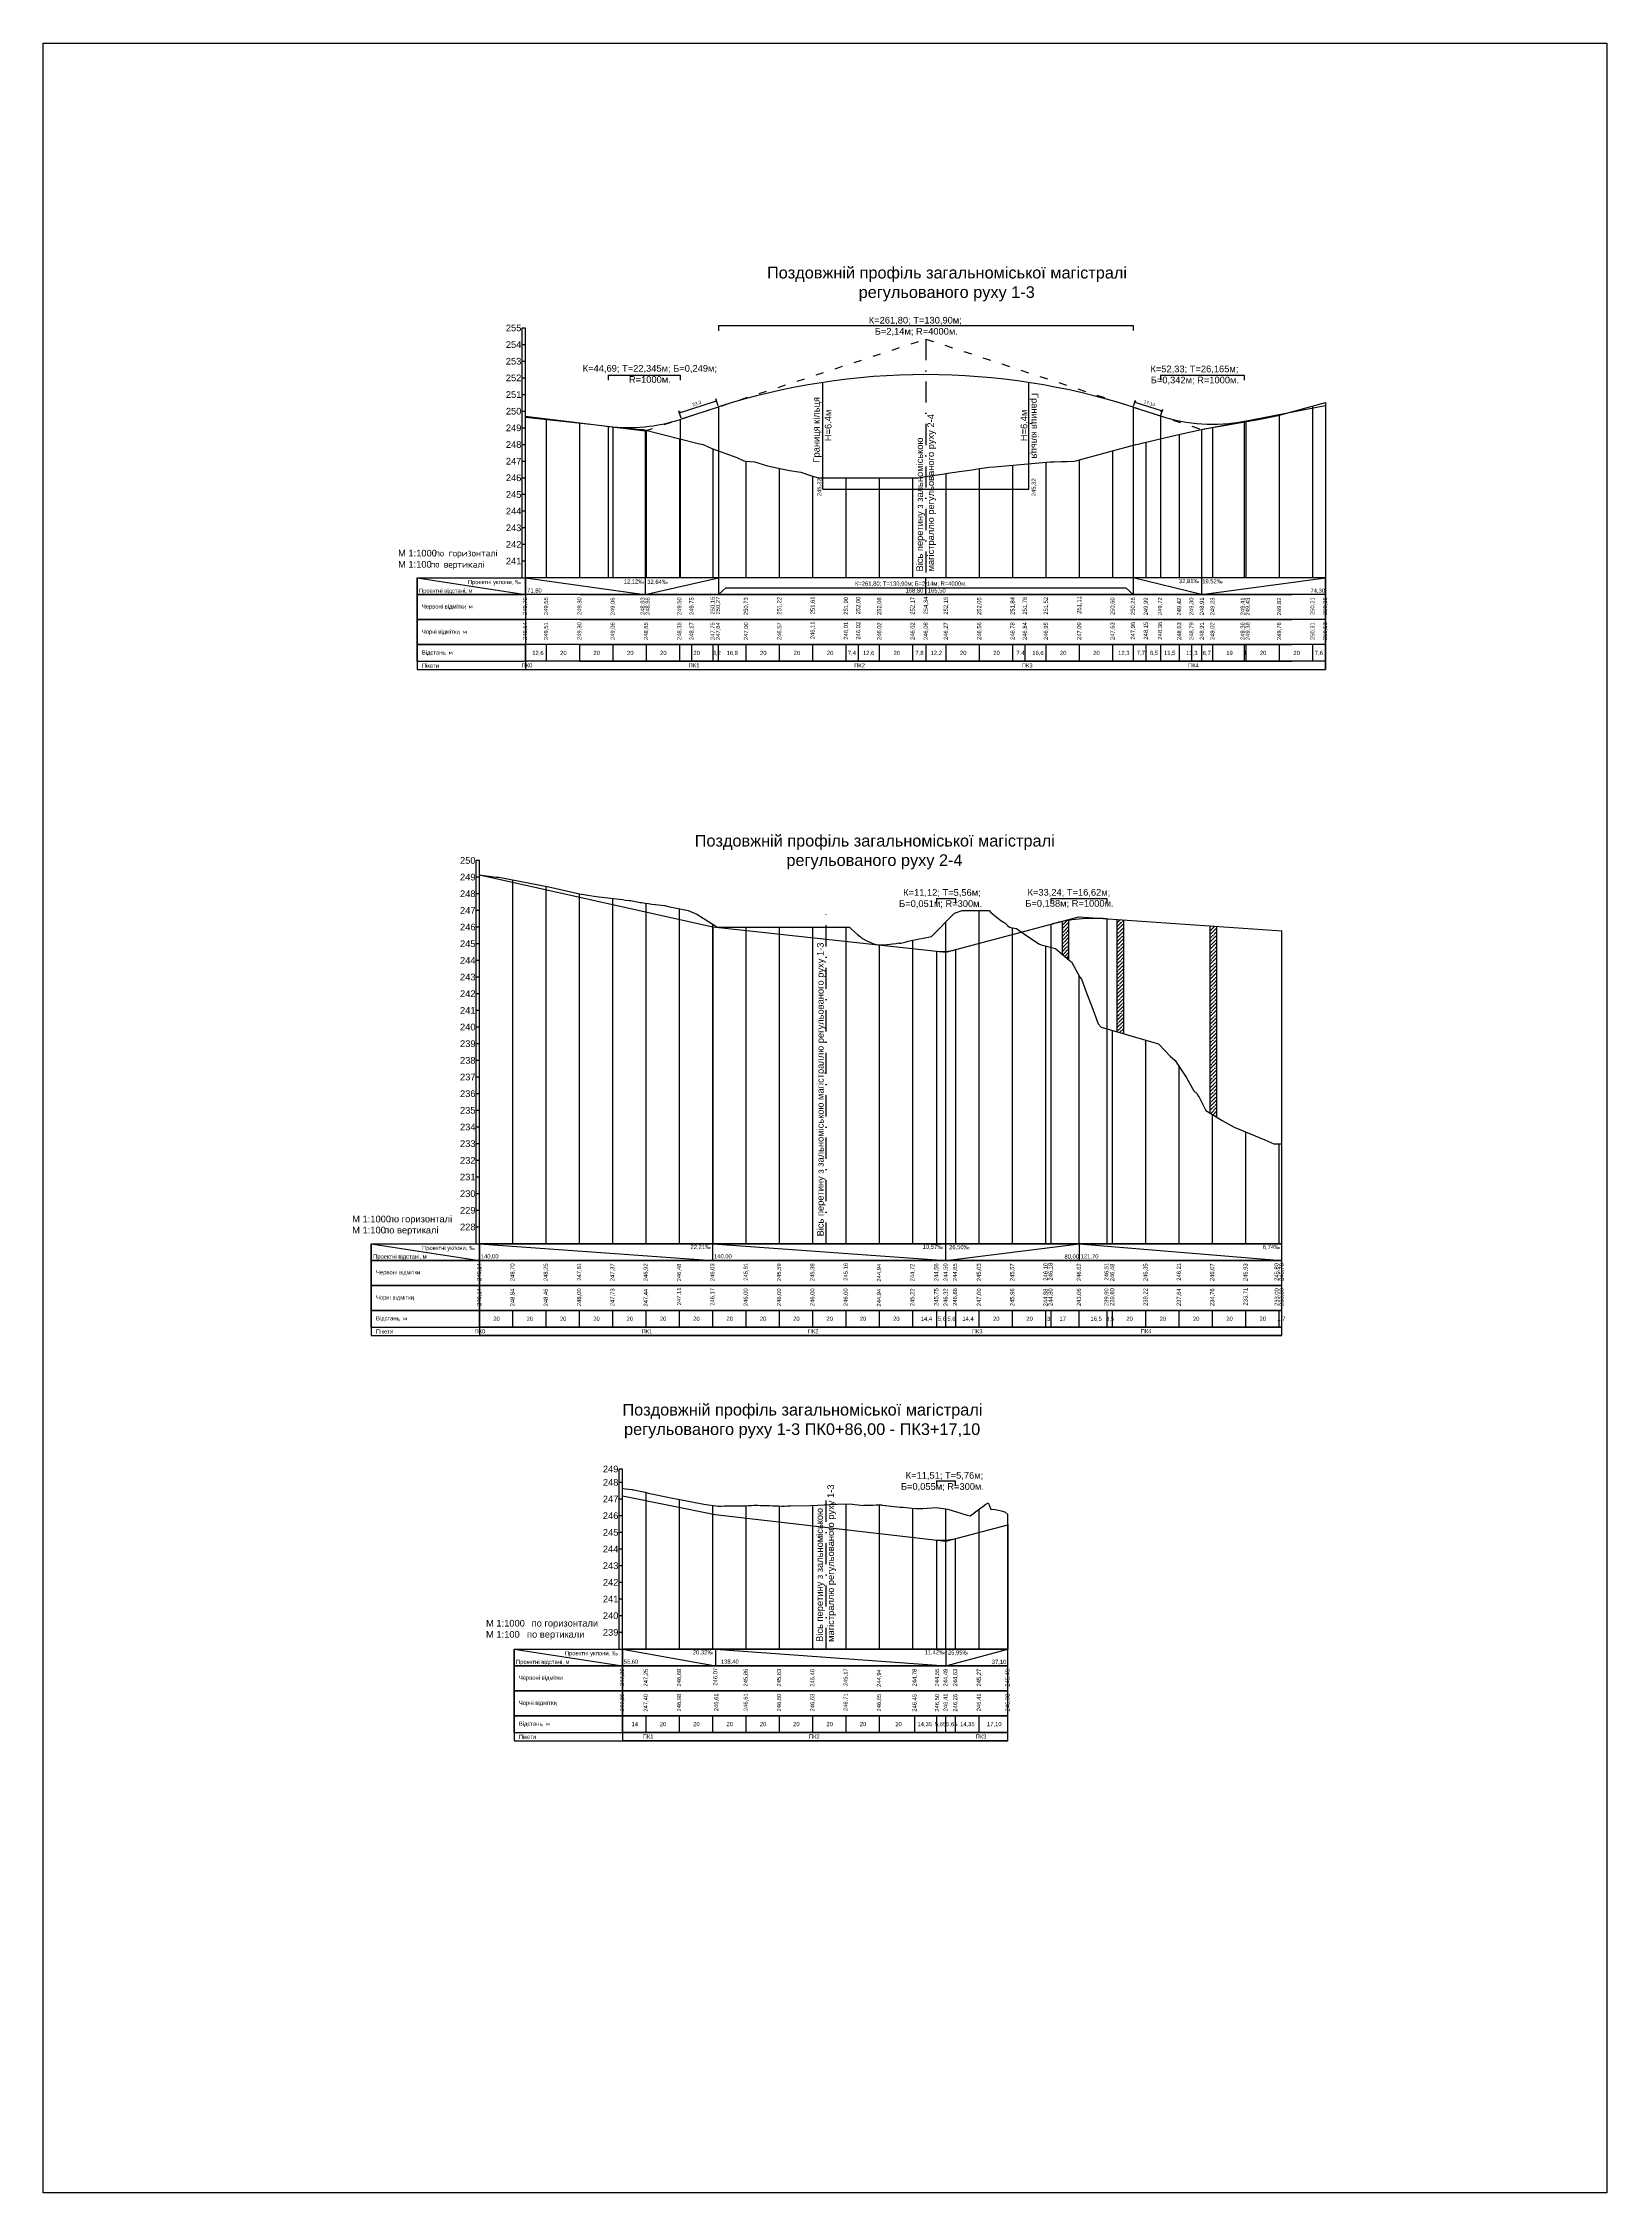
# Model space of a CAD drawing. Header units: millimetres. Extents: x -2825 to 30098, y -1816 to 5947.
# Drawn here: x -1866 to -928, y -650 to 640 of the extents above; entities that cross this region are included whole.
import ezdxf

# ---------------------------------------------------------------- set-up
doc = ezdxf.new("R2010")
doc.units = ezdxf.units.MM
doc.linetypes.add('ACAD_ISO03W100', pattern=[30, 12, -18])
doc.linetypes.add('DASHDOT', pattern=[25.4, 12.7, -6.35, 0, -6.35])
for name, color, linetype in [('1 Вісь', 90, 'Continuous'), ('1-3-C-ROAD-PROF-VIEW', 7, 'Continuous'), ('C-ROAD-PROF', 92, 'Continuous'), ('C-ROAD-PROF-BAND', 7, 'Continuous'), ('C-ROAD-PROF-GRID', 150, 'Continuous'), ('C-ROAD-PROF-LABEL', 7, 'Continuous'), ('C-ROAD-PROF-LINE', 1, 'Continuous'), ('C-ROAD-TABL', 1, 'Continuous'), ('Трасса 4-2 7-C-ROAD-PROF-VIEW', 7, 'Continuous')]:
    doc.layers.add(name, color=color, linetype=linetype)
doc.layers.add('Текст', color=7, linetype='Continuous', lineweight=20)
doc.styles.get("Standard").update_dxf_attribs({"font": 'arial.ttf'})
doc.styles.add('СПДС', font='isocpeur.ttf')
doc.dimstyles.new('ISO-25', dxfattribs={"dimtxt": 2, "dimasz": 1, "dimexe": 1.25, "dimexo": 0.625, "dimtad": 3, "dimtxsty": 'Standard', "dimblk": 'OBLIQUE', "dimcen": 2.5, "dimadec": 0, "dimazin": 0, "dimtfac": 1, "dimtmove": 1, "dimatfit": 3, "dimfxl": 1, "dimarcsym": 0})

# ---------------------------------------------------------------- blocks, each defined once
blk = doc.blocks.new('_Oblique')
at = {"color": 0, "linetype": 'ByBlock', "lineweight": -2}
blk.add_line((-0.5, -0.5), (0.5, 0.5), dxfattribs=at)
blk = doc.blocks.new('*D706')
at = {"color": 0, "lineweight": -2, "transparency": 16777216}
for p, q in [((-1461.1, 422.3), (-1462.5, 426.6)), ((-1483.2, 415), (-1484.6, 419.4)), ((-1484.3, 418.2), (-1462.1, 425.4))]:
    blk.add_line(p, q, dxfattribs=at)
at = {"layer": 'Defpoints', "color": 0, "transparency": 16777216}
for p in [(-1483, 414.5), (-1462.1, 425.4), (-1460.9, 421.7)]:
    blk.add_point(p, dxfattribs=at)
at = {"color": 0, "lineweight": -2, "transparency": 16777216}
for p, rotation in [((-1462.1, 425.4), 18.1106986073835), ((-1484.3, 418.2), 198.1106986073835)]:
    blk.add_blockref('_Oblique', p, dxfattribs=dict(at, rotation=rotation))
at = {"color": 0, "transparency": 16777216, "insert": (-1473.8, 423.6), "char_height": 2, "attachment_point": 5, "rotation": 18.1107}
blk.add_mtext('23,3', dxfattribs=at)
blk = doc.blocks.new('*D707')
at = {"color": 0, "lineweight": -2, "transparency": 16777216}
for p, q in [((-1211.7, 422.2), (-1210.5, 425.8)), ((-1210.9, 424.6), (-1194.6, 419.3)), ((-1195.4, 416.8), (-1194.2, 420.4))]:
    blk.add_line(p, q, dxfattribs=at)
at = {"layer": 'Defpoints', "color": 0, "transparency": 16777216}
for p in [(-1211.9, 421.6), (-1195.6, 416.2), (-1194.6, 419.3)]:
    blk.add_point(p, dxfattribs=at)
at = {"color": 0, "lineweight": -2, "transparency": 16777216}
for p, rotation in [((-1210.9, 424.6), 161.8383044353399), ((-1194.6, 419.3), 341.8383044353399)]:
    blk.add_blockref('_Oblique', p, dxfattribs=dict(at, rotation=rotation))
at = {"color": 0, "transparency": 16777216, "insert": (-1202.2, 423.7), "char_height": 2, "attachment_point": 5, "rotation": 341.8383}
blk.add_mtext('17,14', dxfattribs=at)

msp = doc.modelspace()

# ---------------------------------------------------------------- hatches: boundary and pattern name
h = msp.add_hatch()
h.set_pattern_fill('ANSI35', color=0, scale=0.5)
h.paths.add_polyline_path([(-1250.65469, 113.41924, 0.0101393434), (-1254.64524, 112.69734), (-1254.64524, 93.26203), (-1250.65469, 89.73056)])
h = msp.add_hatch()
h.set_pattern_fill('ANSI35', color=0, scale=0.5)
h.paths.add_polyline_path([(-1217.78127, 113.73696), (-1221.77182, 114.01179), (-1221.77182, 46.63278), (-1217.78127, 45.47319)])
h = msp.add_hatch()
h.set_pattern_fill('ANSI35', color=0, scale=0.5)
h.paths.add_polyline_path([(-1161.83692, 109.88415), (-1165.82747, 110.15897), (-1165.82747, -2.14606), (-1161.83692, -4.57489)])

# ---------------------------------------------------------------- linework, layer by layer
at = {"color": 0}
for p, q in [((-1576.76634, 469.00345), (-1578.76634, 469.00345)), ((-1460.88794, 470.53319), (-1211.86648, 470.53319)), ((-1460.88794, 470.37427), (-1460.88794, 467.37427)), ((-1211.86648, 470.53319), (-1211.86648, 467.53319)), ((-1576.76634, 459.00345), (-1578.76634, 459.00345)), ((-1576.76634, 449.00345), (-1578.76634, 449.00345)), ((-1576.76634, 439.00345), (-1578.76634, 439.00345)), ((-1526.97543, 440.72461), (-1483.82381, 440.72461)), ((-1526.97543, 440.72461), (-1526.97543, 437.72461)), ((-1483.82381, 440.72461), (-1483.82381, 437.72461)), ((-1195.58172, 440.72461), (-1145.2627, 440.72461)), ((-1195.58172, 440.72461), (-1195.58172, 437.72461)), ((-1145.2627, 440.72461), (-1145.2627, 437.72461)), ((-1576.76634, 429.00345), (-1578.76634, 429.00345)), ((-1398.12652, 372.20345), (-1398.12652, 436.38348)), ((-1274.5192, 372.20345), (-1274.5192, 436.31386)), ((-1576.76634, 419.00345), (-1578.76634, 419.00345)), ((-1483.82381, 414.19598), (-1483.03282, 414.45468)), ((-1483.82381, 414.19598), (-1483.03282, 414.45468)), ((-1483.03282, 414.45468), (-1460.88794, 421.69732)), ((-1211.86648, 421.5865), (-1195.58172, 416.2444)), ((-1170.83006, 408.12481), (-1144.84779, 413.19397)), ((-1576.76634, 409.00345), (-1578.76634, 409.00345)), ((-1504.93065, 407.29284), (-1504.93065, 308.99196)), ((-1170.83006, 408.12481), (-1170.83006, 309.01914)), ((-1576.76634, 399.00345), (-1578.76634, 399.00345)), ((-1576.76634, 389.00345), (-1578.76634, 389.00345)), ((-1576.76634, 379.00345), (-1578.76634, 379.00345)), ((-1576.76634, 369.00345), (-1578.76634, 369.00345)), ((-1576.76634, 359.00345), (-1578.76634, 359.00345)), ((-1576.76634, 349.00345), (-1578.76634, 349.00345)), ((-1576.76634, 339.00345), (-1578.76634, 339.00345)), ((-1576.76634, 329.00345), (-1578.76634, 329.00345)), ((-1641.76634, 319.02914), (-1576.76634, 309.02914)), ((-1504.93065, 309.01914), (-1460.88794, 319.02914)), ((-1460.88794, 319.02914), (-1460.88794, 309.01914)), ((-1460.88794, 309.03238), (-1456.43412, 313.07489)), ((-1456.43412, 313.07489), (-1216.33489, 313.07489)), ((-1211.86648, 309.01914), (-1216.33489, 313.07489)), ((-1211.86648, 319.02914), (-1211.86648, 309.01914)), ((-1170.83006, 309.01914), (-1211.86648, 319.02914)), ((-1641.76634, 269.02914), (-1641.76634, 264.01914)), ((-1641.76634, 264.01914), (-1576.76634, 264.01914)), ((-1604.28184, 149.33693), (-1606.28184, 149.33693)), ((-1604.28184, 139.33693), (-1606.28184, 139.33693)), ((-1604.28184, 129.33693), (-1606.28184, 129.33693)), ((-1604.28184, 119.33693), (-1606.28184, 119.33693)), ((-1329.91599, 126.66493), (-1318.6477, 126.66493)), ((-1329.91599, 126.66493), (-1329.91599, 123.66493)), ((-1318.6477, 126.66493), (-1318.6477, 123.66493)), ((-1261.29617, 126.66493), (-1227.78501, 126.66493)), ((-1261.29617, 126.66493), (-1261.29617, 123.66493)), ((-1227.78501, 126.66493), (-1227.78501, 123.66493)), ((-1604.28184, 109.33693), (-1606.28184, 109.33693)), ((-1261.29617, 111.11879), (-1260.58014, 111.30943)), ((-1227.98151, 114.43944), (-1227.78501, 114.42591)), ((-1604.28184, 99.33693), (-1606.28184, 99.33693)), ((-1329.91599, 94.96549), (-1329.8495, 94.95822)), ((-1318.86953, 95.79029), (-1318.6477, 95.84936)), ((-1604.28184, 89.33693), (-1606.28184, 89.33693)), ((-1604.28184, 79.33693), (-1606.28184, 79.33693)), ((-1604.28184, 69.33693), (-1606.28184, 69.33693)), ((-1604.28184, 59.33693), (-1606.28184, 59.33693)), ((-1604.28184, 49.33693), (-1606.28184, 49.33693)), ((-1604.28184, 39.33693), (-1606.28184, 39.33693)), ((-1604.28184, 29.33693), (-1606.28184, 29.33693)), ((-1604.28184, 19.33693), (-1606.28184, 19.33693)), ((-1604.28184, 9.33693), (-1606.28184, 9.33693)), ((-1604.28184, -0.66307), (-1606.28184, -0.66307)), ((-1604.28184, -10.66307), (-1606.28184, -10.66307)), ((-1604.28184, -20.66307), (-1606.28184, -20.66307)), ((-1604.28184, -30.66307), (-1606.28184, -30.66307)), ((-1604.28184, -40.66307), (-1606.28184, -40.66307)), ((-1604.28184, -50.66307), (-1606.28184, -50.66307)), ((-1604.28184, -60.66307), (-1606.28184, -60.66307)), ((-1604.28184, -70.66307), (-1606.28184, -70.66307)), ((-1669.28184, -80.66307), (-1604.28184, -90.66307)), ((-1669.28184, -130.66307), (-1669.28184, -135.67307)), ((-1669.28184, -135.67307), (-1604.28184, -135.67307)), ((-1518.53184, -215.99003), (-1520.53184, -215.99003)), ((-1518.53184, -224.00567), (-1520.53184, -224.00567)), ((-1329.93351, -223.01008), (-1318.86172, -223.01008)), ((-1329.93351, -223.01008), (-1329.93351, -226.01008)), ((-1318.86172, -223.01008), (-1318.86172, -226.01008)), ((-1518.53184, -234.00567), (-1520.53184, -234.00567)), ((-1518.53184, -244.00567), (-1520.53184, -244.00567)), ((-1518.53184, -254.00567), (-1520.53184, -254.00567)), ((-1350.19317, -256.17328), (-1350.16959, -256.17598)), ((-1342.99905, -256.13484), (-1342.97051, -256.13124)), ((-1518.53184, -264.00567), (-1520.53184, -264.00567)), ((-1518.53184, -274.00567), (-1520.53184, -274.00567)), ((-1518.53184, -284.00567), (-1520.53184, -284.00567)), ((-1518.53184, -294.00567), (-1520.53184, -294.00567)), ((-1518.53184, -304.00567), (-1520.53184, -304.00567)), ((-1518.53184, -314.00567), (-1520.53184, -314.00567)), ((-1583.53184, -323.98698), (-1518.53184, -333.98698)), ((-1462.68184, -323.98698), (-1462.68184, -333.98698)), ((-1324.28184, -323.98698), (-1324.28184, -333.98698)), ((-1583.53184, -373.98698), (-1583.53184, -378.99698)), ((-1583.53184, -378.99698), (-1518.53184, -378.99698))]:
    msp.add_line(p, q, dxfattribs=at)
at = {"color": 0, "linetype": 'DASHDOT'}
msp.add_line((-1336.35906, 462.42537), (-1336.35906, 309.01914), dxfattribs=at)
at = {"color": 0, "linetype": 'Continuous', "extrusion": (-0.510359, -0.859962, 0)}
msp.add_line((-1576.76634, 319.01914), (-1505.15425, 309.01914), dxfattribs=at)
at = {"color": 0, "linetype": 'Continuous'}
msp.add_line((-1170.83006, 309.01914), (-1096.51512, 319.01914), dxfattribs=at)
at = {"color": 0}
for centre, radius, start, end in [((-1336.55071, 31.7898), 409.25252, 72.26209041, 107.68691263), ((-1514.90921, 509.24175), 100, 263.06967673, 288.11069861), ((-1164.41174, 511.26247), 100, 251.83830444, 281.03977733), ((-1234.85211, 14.67575), 100, 86.06033394, 104.90874484), ((-1326.58794, 124.7804), 30, 263.75854775, 284.90874484)]:
    msp.add_arc(centre, radius, start, end, dxfattribs=at)
at = {"layer": '1 Вісь', "color": 0, "linetype": 'ACAD_ISO03W100', "ltscale": 0.4}
for p, q in [((-1504.93065, 407.29284), (-1336.35906, 462.42537)), ((-1336.35906, 462.42537), (-1170.83006, 408.12481))]:
    msp.add_line(p, q, dxfattribs=at)
at = {"layer": '1 Вісь', "color": 0}
for p, q in [((-1398.12652, 372.20345), (-1274.5192, 372.20345)), ((-1254.64524, 112.63695), (-1254.64524, 93.26203)), ((-1250.65469, 113.3858), (-1250.65469, 89.73056)), ((-1221.77182, 114.01179), (-1221.77182, 46.63278)), ((-1217.78127, 113.73696), (-1217.78127, 45.47319)), ((-1165.82747, 110.15897), (-1165.82747, -2.14606)), ((-1161.83692, 109.88415), (-1161.83692, -4.57489))]:
    msp.add_line(p, q, dxfattribs=at)
at = {"layer": '1 Вісь', "color": 0, "linetype": 'DASHDOT'}
for p, q in [((-1396.15184, -80.67307), (-1396.15184, 117.19406)), ((-1396.15184, -323.98698), (-1396.15184, -230.15993))]:
    msp.add_line(p, q, dxfattribs=at)
at = {"layer": '1-3-C-ROAD-PROF-VIEW', "color": 0, "extrusion": (0, 1, 0)}
for p, q in [((-1641.76634, 319.02914), (-1576.76634, 319.02914)), ((-1641.76634, 309.02914), (-1576.76634, 309.02914)), ((-1576.76634, 309.02914), (-1641.76634, 309.02914)), ((-1641.76634, 294.02914), (-1576.76634, 294.02914)), ((-1576.76634, 294.02914), (-1641.76634, 294.02914)), ((-1641.76634, 279.02914), (-1576.76634, 279.02914)), ((-1576.76634, 279.02914), (-1641.76634, 279.02914)), ((-1641.76634, 269.02914), (-1576.76634, 269.02914)), ((-1641.76634, 269.02914), (-1576.76634, 269.02914)), ((-1669.28184, -80.66307), (-1604.28184, -80.66307)), ((-1669.28184, -90.66307), (-1604.28184, -90.66307)), ((-1604.28184, -90.66307), (-1669.28184, -90.66307)), ((-1669.28184, -105.66307), (-1604.28184, -105.66307)), ((-1604.28184, -105.66307), (-1669.28184, -105.66307)), ((-1669.28184, -120.66307), (-1604.28184, -120.66307)), ((-1604.28184, -120.66307), (-1669.28184, -120.66307)), ((-1669.28184, -130.66307), (-1604.28184, -130.66307)), ((-1669.28184, -130.66307), (-1604.28184, -130.66307)), ((-1583.53184, -323.98698), (-1518.53184, -323.98698)), ((-1583.53184, -333.98698), (-1518.53184, -333.98698)), ((-1518.53184, -333.98698), (-1583.53184, -333.98698)), ((-1583.53184, -348.98698), (-1518.53184, -348.98698)), ((-1518.53184, -348.98698), (-1583.53184, -348.98698)), ((-1583.53184, -363.98698), (-1518.53184, -363.98698)), ((-1518.53184, -363.98698), (-1583.53184, -363.98698)), ((-1583.53184, -373.98698), (-1518.53184, -373.98698)), ((-1583.53184, -373.98698), (-1518.53184, -373.98698))]:
    msp.add_line(p, q, dxfattribs=at)
at = {"layer": '1-3-C-ROAD-PROF-VIEW', "color": 0, "extrusion": (1, 0, 0)}
for p, q in [((-1641.76634, 319.02914), (-1641.76634, 309.02914)), ((-1641.76634, 269.02914), (-1641.76634, 319.02914)), ((-1641.76634, 309.02914), (-1641.76634, 294.02914)), ((-1641.76634, 294.02914), (-1641.76634, 279.02914)), ((-1641.76634, 279.02914), (-1641.76634, 269.02914)), ((-1576.76634, 269.02914), (-1576.76634, 279.02914)), ((-1669.28184, -80.66307), (-1669.28184, -90.66307)), ((-1669.28184, -130.66307), (-1669.28184, -80.66307)), ((-1669.28184, -90.66307), (-1669.28184, -105.66307)), ((-1669.28184, -105.66307), (-1669.28184, -120.66307)), ((-1669.28184, -120.66307), (-1669.28184, -130.66307)), ((-1583.53184, -323.98698), (-1583.53184, -333.98698)), ((-1583.53184, -373.98698), (-1583.53184, -323.98698)), ((-1583.53184, -333.98698), (-1583.53184, -348.98698)), ((-1583.53184, -348.98698), (-1583.53184, -363.98698)), ((-1583.53184, -363.98698), (-1583.53184, -373.98698))]:
    msp.add_line(p, q, dxfattribs=at)
at = {"layer": 'C-ROAD-PROF', "color": 0, "linetype": 'Continuous', "extrusion": (1, 0, 0)}
for p, q in [((-1578.76634, 319.02914), (-1578.76634, 469.00345)), ((-1606.28184, -80.66307), (-1606.28184, 149.33693)), ((-1604.28184, -80.66307), (-1604.28184, 149.33693)), ((-1520.53184, -323.98698), (-1520.53184, -215.99003))]:
    msp.add_line(p, q, dxfattribs=at)
at = {"layer": 'C-ROAD-PROF', "color": 0, "extrusion": (0.26718, -0.963647, 0)}
msp.add_line((-1124.8108, 416.42197), (-1096.51512, 424.26723), dxfattribs=at)
at = {"layer": 'C-ROAD-PROF', "color": 0}
for points in [[(-1576.76634, 415.47607), (-1535.78205, 411.18304)], [(-1135.70955, 414.32013), (-1124.8108, 416.42197)], [(-1544.12652, 412.05711), (-1535.78205, 411.18304)], [(-1205.89566, 400.11748), (-1183.69145, 405.40889)], [(-1183.69145, 405.40889), (-1170.94202, 408.10296)], [(-1170.94202, 408.10296), (-1169.3366, 408.45988)], [(-1445.5361, 389.37428), (-1444.50403, 389.02914)], [(-1439.25686, 388.67208), (-1431.33978, 386.25189)], [(-1281.85414, 386.98211), (-1277.38648, 387.37609)], [(-1277.38648, 387.37609), (-1272.91883, 387.76498)], [(-1272.91883, 387.76498), (-1261.78213, 388.72795)], [(-1251.44847, 388.95008), (-1247.54517, 389.02914)], [(-1246.20398, 389.40295), (-1244.86226, 389.68899)], [(-1418.13696, 383.4665), (-1411.43727, 382.57307)], [(-1411.43727, 382.57307), (-1405.01669, 380.38742)], [(-1393.54545, 379.114), (-1392.53196, 379.1178)], [(-1384.6119, 379.14381), (-1384.61015, 379.14382)], [(-1376.61729, 379.17702), (-1375.67484, 379.17843)], [(-1362.27188, 379.19106), (-1358.98475, 379.18561)], [(-1357.80423, 379.18801), (-1354.44352, 379.19572)], [(-1353.33658, 379.19409), (-1350.45014, 379.19068)], [(-1350.45014, 379.19068), (-1348.86893, 379.17767)], [(-1326.53066, 381.35076), (-1322.06301, 382.02656)], [(-1308.66005, 384.00626), (-1304.1924, 384.65254)], [(-1304.1924, 384.65254), (-1299.72475, 385.30109)], [(-1299.72475, 385.30109), (-1298.65639, 385.45667)], [(-1286.32179, 386.58317), (-1281.85414, 386.98211)], [(-1604.28184, 140.76994), (-1594.19031, 139.44477)], [(-1594.19031, 139.44477), (-1594.02994, 139.45072)], [(-1592.59704, 139.33693), (-1562.60441, 133.63552)], [(-1514.61542, 125.47279), (-1513.55078, 125.36273)], [(-1510.69698, 124.80754), (-1508.73776, 124.43625)], [(-1504.81932, 123.79416), (-1502.8601, 123.50122)], [(-1502.8601, 123.50122), (-1500.90088, 123.2198)], [(-1500.90088, 123.2198), (-1498.94165, 122.95034)], [(-1498.65396, 122.91259), (-1496.98243, 122.73009)], [(-1495.02321, 122.53064), (-1493.30855, 122.36901)], [(-1493.06399, 122.31428), (-1491.10477, 121.88676)], [(-1491.10477, 121.88676), (-1479.06228, 119.33693)], [(-1473.82564, 117.19778), (-1463.1322, 110.28895)], [(-1332.88569, 103.73445), (-1319.1306, 117.80664)], [(-1319.1306, 117.80664), (-1314.49813, 119.33693)], [(-1298.36224, 119.33693), (-1297.27144, 118.27587)], [(-1379.27196, 106.64612), (-1377.48051, 105.07016)], [(-1375.68907, 103.5338), (-1374.8598, 102.8421)], [(-1293.3161, 114.91287), (-1291.33842, 113.47884)], [(-1287.38308, 110.43442), (-1286.10963, 109.28539)], [(-1277.15864, 105.20973), (-1268.52723, 99.33693)], [(-1367.53643, 99.33693), (-1366.73183, 99.18279)], [(-1366.73183, 99.18279), (-1364.94038, 98.87291)], [(-1364.94038, 98.87291), (-1363.94889, 98.72012)], [(-1359.56604, 98.99964), (-1357.77459, 99.17759)], [(-1352.40025, 99.86869), (-1352.03472, 99.77775)], [(-1350.60881, 99.97625), (-1350.54299, 99.98936)], [(-1350.54299, 99.98936), (-1348.81736, 100.43574)], [(-1346.05742, 101.17788), (-1345.23446, 101.40303)], [(-1267.15763, 98.83109), (-1258.4533, 96.63201)], [(-1258.4533, 96.63201), (-1250.20989, 89.33693)], [(-1243.974, 79.33693), (-1242.97614, 78.174)], [(-1196.45688, 39.16748), (-1189.69105, 32.00467)], [(-1186.78248, 29.33693), (-1184.48468, 26.0387)], [(-1180.05735, 19.33693), (-1176.34142, 12.60119)], [(-1173.54935, 9.33693), (-1172.92029, 8.03569)], [(-1171.52383, 5.80292), (-1168.26401, -0.66307)], [(-1168.26401, -0.66307), (-1158.48415, -6.61554)], [(-1508.80731, -229.03458), (-1506.86241, -229.45229)], [(-1485.23712, -233.98698), (-1485.17536, -233.98986)], [(-1469.56259, -237.0171), (-1460.96735, -238.10569)], [(-1457.34887, -238.06842), (-1455.53962, -238.03615)], [(-1453.73038, -238.01388), (-1451.92113, -238.00166)], [(-1450.11189, -237.99949), (-1448.30264, -238.00739)], [(-1446.4934, -238.02534), (-1445.85036, -238.03528)], [(-1445.85036, -238.03528), (-1444.68416, -237.94697)], [(-1435.63793, -237.6894), (-1433.82869, -237.73988)], [(-1430.42266, -237.85723), (-1430.2102, -237.86141)], [(-1426.59171, -237.95603), (-1424.78247, -238.01491)], [(-1417.54549, -238.01118), (-1405.48965, -237.77638)], [(-1380.35442, -237.05403), (-1378.94355, -237.15361)], [(-1355.43676, -238.3174), (-1353.68098, -238.52194)], [(-1353.68098, -238.52194), (-1353.62855, -238.52627)], [(-1350.01212, -238.8616), (-1348.20391, -239.04721)], [(-1338.26563, -239.57655), (-1330.18707, -238.97244)], [(-1309.8553, -243.98698), (-1309.73999, -243.90188)], [(-1307.85764, -242.52201), (-1306.11429, -241.27081)], [(-1306.11429, -241.27081), (-1305.97529, -241.16212)], [(-1302.2106, -238.35064), (-1300.32825, -237.01552)], [(-1294.6812, -240.19998), (-1292.79885, -240.49738)], [(-1292.79885, -240.49738), (-1290.9165, -240.96178)]]:
    msp.add_lwpolyline(points, dxfattribs=at)
at = {"layer": 'C-ROAD-PROF', "color": 0, "extrusion": (0.175075, -0.984555, 0), "elevation": -606.75523}
msp.add_lwpolyline([(-1075.8529, 0), (-1045.6316, 0)], dxfattribs=at)
at = {"layer": 'C-ROAD-PROF', "color": 0, "extrusion": (-0.132217, -0.991221, 0), "elevation": -204.51734}
msp.add_lwpolyline([(-1576.66441, 0), (-1562.32402, 0)], dxfattribs=at)
at = {"layer": 'C-ROAD-PROF', "color": 0, "extrusion": (-0.153697, -0.988118, 0), "elevation": -170.56349}
msp.add_lwpolyline([(-1566.39452, 0), (-1564.71674, 0)], dxfattribs=at)
at = {"layer": 'C-ROAD-PROF', "color": 0, "extrusion": (-0.055764, -0.998444, 0), "elevation": -323.63641}
msp.add_lwpolyline([(-1540.35381, 0), (-1535.716, 0)], dxfattribs=at)
at = {"layer": 'C-ROAD-PROF', "color": 0, "extrusion": (-0.083049, -0.996545, 0), "elevation": -281.51645}
msp.add_lwpolyline([(-1543.99244, 0), (-1535.58561, 0)], dxfattribs=at)
at = {"layer": 'C-ROAD-PROF', "color": 0, "extrusion": (-0.045102, -0.998982, 0), "elevation": -339.69287}
msp.add_lwpolyline([(-1523.77276, 0), (-1522.8883, 0)], dxfattribs=at)
at = {"layer": 'C-ROAD-PROF', "color": 0, "extrusion": (0.244365, 0.969683, 0), "elevation": 27.6448}
msp.add_lwpolyline([(1560.06917, 0), (1526.04851, 0)], dxfattribs=at)
at = {"layer": 'C-ROAD-PROF', "color": 0, "extrusion": (0.233117, -0.972449, 0), "elevation": -670.20817}
msp.add_lwpolyline([(-1082.44921, 0), (-1079.39767, 0)], dxfattribs=at)
at = {"layer": 'C-ROAD-PROF', "color": 0, "extrusion": (0.145436, -0.989368, 0), "elevation": -574.18113}
msp.add_lwpolyline([(-1097.49879, 0), (-1093.58465, 0)], dxfattribs=at)
at = {"layer": 'C-ROAD-PROF', "color": 0, "extrusion": (-0.225173, -0.974319, 0), "elevation": -57.7675}
msp.add_lwpolyline([(-1525.2053, 0), (-1522.14159, 0)], dxfattribs=at)
at = {"layer": 'C-ROAD-PROF', "color": 0, "extrusion": (-0.393981, -0.919119, 0), "elevation": 212.41354}
msp.add_lwpolyline([(-1508.35426, 0), (-1502.72075, 0)], dxfattribs=at)
at = {"layer": 'C-ROAD-PROF', "color": 0, "extrusion": (-0.342049, -0.939682, 0), "elevation": 128.1805}
msp.add_lwpolyline([(-1512.2364, 0), (-1496.19875, 0)], dxfattribs=at)
at = {"layer": 'C-ROAD-PROF', "color": 0, "extrusion": (0.416225, 0.909262, 0), "elevation": -247.62494}
msp.add_lwpolyline([(1481.12215, 0), (1476.43789, 0)], dxfattribs=at)
at = {"layer": 'C-ROAD-PROF', "color": 0, "extrusion": (-0.06789, -0.997693, 0), "elevation": -290.064}
msp.add_lwpolyline([(-1467.58252, 0), (-1462.32321, 0)], dxfattribs=at)
at = {"layer": 'C-ROAD-PROF', "color": 0, "extrusion": (-0.0006141, -1, 0), "elevation": -387.95301}
msp.add_lwpolyline([(-1262.02061, 0), (-1259.61848, 0)], dxfattribs=at)
at = {"layer": 'C-ROAD-PROF', "color": 0, "extrusion": (0.036762, -0.999324, 0), "elevation": -434.76101}
msp.add_lwpolyline([(-1244.23837, 0), (-1240.01598, 0)], dxfattribs=at)
at = {"layer": 'C-ROAD-PROF', "color": 0, "extrusion": (0.018497, -0.999829, 0), "elevation": -412.03198}
msp.add_lwpolyline([(-1247.75254, 0), (-1244.13551, 0)], dxfattribs=at)
at = {"layer": 'C-ROAD-PROF', "color": 0, "extrusion": (0.01551, -0.99988, 0), "elevation": -408.31372}
msp.add_lwpolyline([(-1245.36077, 0), (-1245.26517, 0)], dxfattribs=at)
at = {"layer": 'C-ROAD-PROF', "color": 0, "extrusion": (0.268483, -0.963284, 0), "elevation": -709.69046}
msp.add_lwpolyline([(-1097.29306, 0), (-1095.90075, 0)], dxfattribs=at)
at = {"layer": 'C-ROAD-PROF', "color": 0, "extrusion": (0.261528, -0.965196, 0), "elevation": -701.69273}
msp.add_lwpolyline([(-1099.62124, 0), (-1063.9075, 0)], dxfattribs=at)
at = {"layer": 'C-ROAD-PROF', "color": 0, "extrusion": (0.239473, -0.970903, 0), "elevation": -677.27421}
msp.add_lwpolyline([(-1079.61636, 0), (-1078.04217, 0)], dxfattribs=at)
at = {"layer": 'C-ROAD-PROF', "color": 0, "extrusion": (-0.206425, -0.978462, 0), "elevation": -82.46806}
msp.add_lwpolyline([(-1480.24428, 0), (-1466.75084, 0)], dxfattribs=at)
at = {"layer": 'C-ROAD-PROF', "color": 0, "extrusion": (-0.29032, -0.956929, 0), "elevation": 43.90119}
msp.add_lwpolyline([(-1454.93614, 0), (-1450.45904, 0)], dxfattribs=at)
at = {"layer": 'C-ROAD-PROF', "color": 0, "extrusion": (0.003648, -0.999993, 0), "elevation": -384.19551}
msp.add_lwpolyline([(-1399.34004, 0), (-1396.62071, 0)], dxfattribs=at)
at = {"layer": 'C-ROAD-PROF', "color": 0, "extrusion": (0.003682, -0.999993, 0), "elevation": -384.2426}
msp.add_lwpolyline([(-1396.60775, 0), (-1392.14007, 0)], dxfattribs=at)
at = {"layer": 'C-ROAD-PROF', "color": 0, "extrusion": (0.000205306, -1, 0), "elevation": -379.40369}
msp.add_lwpolyline([(-1392.45409, 0), (-1390.9676, 0)], dxfattribs=at)
at = {"layer": 'C-ROAD-PROF', "color": 0, "extrusion": (0.003887, -0.999992, 0), "elevation": -384.52207}
msp.add_lwpolyline([(-1389.56137, 0), (-1387.59369, 0)], dxfattribs=at)
at = {"layer": 'C-ROAD-PROF', "color": 0, "extrusion": (0.004044, -0.999992, 0), "elevation": -384.74061}
msp.add_lwpolyline([(-1387.53311, 0), (-1383.06718, 0)], dxfattribs=at)
at = {"layer": 'C-ROAD-PROF', "color": 0, "extrusion": (0.004201, -0.999991, 0), "elevation": -384.95665}
msp.add_lwpolyline([(-1383.00531, 0), (-1378.53761, 0)], dxfattribs=at)
at = {"layer": 'C-ROAD-PROF', "color": 0, "extrusion": (0.004355, -0.999991, 0), "elevation": -385.17013}
msp.add_lwpolyline([(-1378.47798, 0), (-1375.22506, 0)], dxfattribs=at)
at = {"layer": 'C-ROAD-PROF', "color": 0, "extrusion": (0.000955744, -1, 0), "elevation": -380.49254}
msp.add_lwpolyline([(-1376.52658, 0), (-1376.25426, 0)], dxfattribs=at)
at = {"layer": 'C-ROAD-PROF', "color": 0, "extrusion": (0.001717, -0.999999, 0), "elevation": -381.53932}
for points in [[(-1375.02193, 0), (-1371.7636, 0)], [(-1371.7636, 0), (-1370.55427, 0)]]:
    msp.add_lwpolyline(points, dxfattribs=at)
at = {"layer": 'C-ROAD-PROF', "color": 0, "extrusion": (0.001931, -0.999998, 0), "elevation": -381.83302}
msp.add_lwpolyline([(-1370.47247, 0), (-1366.00481, 0)], dxfattribs=at)
at = {"layer": 'C-ROAD-PROF', "color": 0, "extrusion": (0.002145, -0.999998, 0), "elevation": -382.1249}
msp.add_lwpolyline([(-1365.92319, 0), (-1364.76611, 0)], dxfattribs=at)
at = {"layer": 'C-ROAD-PROF', "color": 0, "extrusion": (-0.001838, -0.999998, 0), "elevation": -376.68685}
msp.add_lwpolyline([(-1366.27706, 0), (-1363.84663, 0)], dxfattribs=at)
at = {"layer": 'C-ROAD-PROF', "color": 0, "extrusion": (-0.001912, -0.999998, 0), "elevation": -376.58566}
msp.add_lwpolyline([(-1363.87457, 0), (-1362.99442, 0)], dxfattribs=at)
at = {"layer": 'C-ROAD-PROF', "color": 0, "extrusion": (0.002029, -0.999998, 0), "elevation": -381.94211}
msp.add_lwpolyline([(-1358.21261, 0), (-1357.03209, 0)], dxfattribs=at)
at = {"layer": 'C-ROAD-PROF', "color": 0, "extrusion": (-0.001467, -0.999999, 0), "elevation": -377.20774}
msp.add_lwpolyline([(-1354.99851, 0), (-1353.89157, 0)], dxfattribs=at)
at = {"layer": 'C-ROAD-PROF', "color": 0, "extrusion": (-0.008014, -0.999968, 0), "elevation": -368.35593}
msp.add_lwpolyline([(-1351.86427, 0), (-1350.43391, 0)], dxfattribs=at)
at = {"layer": 'C-ROAD-PROF', "color": 0, "extrusion": (0.006997, -0.999976, 0), "elevation": -388.58507}
msp.add_lwpolyline([(-1344.75257, 0), (-1342.1323, 0)], dxfattribs=at)
at = {"layer": 'C-ROAD-PROF', "color": 0, "extrusion": (0.003289, -0.999995, 0), "elevation": -383.60562}
msp.add_lwpolyline([(-1343.56399, 0), (-1343.14685, 0)], dxfattribs=at)
at = {"layer": 'C-ROAD-PROF', "color": 0, "extrusion": (0.00357, -0.999994, 0), "elevation": -383.98359}
msp.add_lwpolyline([(-1343.03885, 0), (-1339.67364, 0)], dxfattribs=at)
at = {"layer": 'C-ROAD-PROF', "color": 0, "extrusion": (0.144307, -0.989533, 0), "elevation": -568.74959}
msp.add_lwpolyline([(-1272.27857, 0), (-1271.16444, 0)], dxfattribs=at)
at = {"layer": 'C-ROAD-PROF', "color": 0, "extrusion": (0.145691, -0.98933, 0), "elevation": -570.52728}
msp.add_lwpolyline([(-1270.36757, 0), (-1265.85173, 0)], dxfattribs=at)
at = {"layer": 'C-ROAD-PROF', "color": 0, "extrusion": (0.147029, -0.989132, 0), "elevation": -572.2386}
msp.add_lwpolyline([(-1265.07904, 0), (-1260.5623, 0)], dxfattribs=at)
at = {"layer": 'C-ROAD-PROF', "color": 0, "extrusion": (0.14832, -0.988939, 0), "elevation": -573.88359}
msp.add_lwpolyline([(-1259.81425, 0), (-1255.29663, 0)], dxfattribs=at)
at = {"layer": 'C-ROAD-PROF', "color": 0, "extrusion": (0.15076, -0.98857, 0), "elevation": -576.97489}
msp.add_lwpolyline([(-1249.35778, 0), (-1244.83848, 0)], dxfattribs=at)
at = {"layer": 'C-ROAD-PROF', "color": 0, "extrusion": (0.151909, -0.988394, 0), "elevation": -578.42139}
msp.add_lwpolyline([(-1244.16701, 0), (-1242.8346, 0)], dxfattribs=at)
at = {"layer": 'C-ROAD-PROF', "color": 0, "extrusion": (0.142051, -0.989859, 0), "elevation": -566.00598}
msp.add_lwpolyline([(-1248.53769, 0), (-1245.35471, 0)], dxfattribs=at)
at = {"layer": 'C-ROAD-PROF', "color": 0, "extrusion": (0.142632, -0.989776, 0), "elevation": -566.73666}
msp.add_lwpolyline([(-1245.02237, 0), (-1240.50856, 0)], dxfattribs=at)
at = {"layer": 'C-ROAD-PROF', "color": 0, "extrusion": (0.092059, -0.995754, 0), "elevation": -503.3728}
msp.add_lwpolyline([(-1257.65699, 0), (-1254.24319, 0)], dxfattribs=at)
at = {"layer": 'C-ROAD-PROF', "color": 0, "extrusion": (0.091048, -0.995846, 0), "elevation": -502.09976}
msp.add_lwpolyline([(-1254.75336, 0), (-1250.26707, 0)], dxfattribs=at)
at = {"layer": 'C-ROAD-PROF', "color": 0, "extrusion": (0.090009, -0.995941, 0), "elevation": -500.79431}
msp.add_lwpolyline([(-1250.79054, 0), (-1246.30468, 0)], dxfattribs=at)
at = {"layer": 'C-ROAD-PROF', "color": 0, "extrusion": (-0.079163, -0.996862, 0), "elevation": -12.82431}
msp.add_lwpolyline([(-1600.06672, 0), (-1598.6293, 0)], dxfattribs=at)
at = {"layer": 'C-ROAD-PROF', "color": 0, "extrusion": (-0.227721, -0.973727, 0), "elevation": 225.71267}
msp.add_lwpolyline([(-1551.98092, 0), (-1533.10433, 0)], dxfattribs=at)
at = {"layer": 'C-ROAD-PROF', "color": 0, "extrusion": (-0.154024, -0.988067, 0), "elevation": 110.05353}
msp.add_lwpolyline([(-1545.71773, 0), (-1535.56201, 0)], dxfattribs=at)
at = {"layer": 'C-ROAD-PROF', "color": 0, "extrusion": (-0.117877, -0.993028, 0), "elevation": 53.96443}
msp.add_lwpolyline([(-1538.55462, 0), (-1522.78934, 0)], dxfattribs=at)
at = {"layer": 'C-ROAD-PROF', "color": 0, "extrusion": (-0.114959, -0.99337, 0), "elevation": 49.4897}
msp.add_lwpolyline([(-1522.94133, 0), (-1520.96903, 0)], dxfattribs=at)
at = {"layer": 'C-ROAD-PROF', "color": 0, "extrusion": (-0.108989, -0.994043, 0), "elevation": 40.35103}
msp.add_lwpolyline([(-1521.23891, 0), (-1519.26795, 0)], dxfattribs=at)
at = {"layer": 'C-ROAD-PROF', "color": 0, "extrusion": (-0.193296, -0.981141, 0), "elevation": 169.56456}
msp.add_lwpolyline([(-1509.2381, 0), (-1508.32633, 0)], dxfattribs=at)
at = {"layer": 'C-ROAD-PROF', "color": 0, "extrusion": (-0.189897, -0.981804, 0), "elevation": 164.33964}
msp.add_lwpolyline([(-1508.90455, 0), (-1506.90901, 0)], dxfattribs=at)
at = {"layer": 'C-ROAD-PROF', "color": 0, "extrusion": (-0.182193, -0.983263, 0), "elevation": 152.52795}
msp.add_lwpolyline([(-1506.15711, 0), (-1505.18822, 0)], dxfattribs=at)
at = {"layer": 'C-ROAD-PROF', "color": 0, "extrusion": (-0.158508, -0.987358, 0), "elevation": 116.30689}
msp.add_lwpolyline([(-1508.41939, 0), (-1507.39995, 0)], dxfattribs=at)
at = {"layer": 'C-ROAD-PROF', "color": 0, "extrusion": (-0.153318, -0.988177, 0), "elevation": 108.38595}
msp.add_lwpolyline([(-1507.99019, 0), (-1506.00752, 0)], dxfattribs=at)
at = {"layer": 'C-ROAD-PROF', "color": 0, "extrusion": (-0.130087, -0.991503, 0), "elevation": 73.08667}
msp.add_lwpolyline([(-1502.19879, 0), (-1501.90863, 0)], dxfattribs=at)
at = {"layer": 'C-ROAD-PROF', "color": 0, "extrusion": (-0.10128, -0.994858, 0), "elevation": 29.51526}
msp.add_lwpolyline([(-1501.715, 0), (-1499.74565, 0)], dxfattribs=at)
at = {"layer": 'C-ROAD-PROF', "color": 0, "extrusion": (-0.218379, -0.975864, 0), "elevation": 206.69159}
msp.add_lwpolyline([(-1483.98894, 0), (-1483.73834, 0)], dxfattribs=at)
at = {"layer": 'C-ROAD-PROF', "color": 0, "extrusion": (0.378161, 0.92574, 0), "elevation": -448.84883}
msp.add_lwpolyline([(1414.35542, 0), (1408.69871, 0)], dxfattribs=at)
at = {"layer": 'C-ROAD-PROF', "color": 0, "extrusion": (0, 1, 0)}
for points, elevation in [([(1314.49813, 0), (1313.09282, 0)], 119.33693), ([(1313.09282, 0), (1312.73249, 0)], 119.33693), ([(1312.73249, 0), (1311.11515, 0)], 119.33693), ([(1311.11515, 0), (1309.13748, 0)], 119.33693), ([(1309.13748, 0), (1307.1598, 0)], 119.33693), ([(1307.1598, 0), (1305.18213, 0)], 119.33693), ([(1305.18213, 0), (1303.20446, 0)], 119.33693), ([(1303.20446, 0), (1301.22679, 0)], 119.33693), ([(1301.22679, 0), (1299.45723, 0)], 119.33693), ([(1299.45723, 0), (1299.24911, 0)], 119.33693), ([(1299.24911, 0), (1299.12792, 0)], 119.33693), ([(1299.12792, 0), (1298.36224, 0)], 119.33693), ([(1461.09308, 0), (1460.59155, 0)], 109.33693), ([(1460.59155, 0), (1458.78066, 0)], 109.33693), ([(1458.78066, 0), (1456.96977, 0)], 109.33693), ([(1456.96977, 0), (1455.94235, 0)], 109.33693), ([(1455.94235, 0), (1455.15889, 0)], 109.33693), ([(1455.15889, 0), (1453.348, 0)], 109.33693), ([(1453.348, 0), (1451.53711, 0)], 109.33693), ([(1451.53711, 0), (1449.72622, 0)], 109.33693), ([(1449.72622, 0), (1447.91533, 0)], 109.33693), ([(1447.91533, 0), (1446.10444, 0)], 109.33693), ([(1446.10444, 0), (1444.81584, 0)], 109.33693), ([(1444.81584, 0), (1444.29356, 0)], 109.33693), ([(1444.29356, 0), (1442.48267, 0)], 109.33693), ([(1442.48267, 0), (1440.67178, 0)], 109.33693), ([(1440.67178, 0), (1438.86089, 0)], 109.33693), ([(1438.86089, 0), (1437.05, 0)], 109.33693), ([(1437.05, 0), (1436.71824, 0)], 109.33693), ([(1436.71824, 0), (1435.23911, 0)], 109.33693), ([(1435.23911, 0), (1433.42823, 0)], 109.33693), ([(1433.42823, 0), (1431.61734, 0)], 109.33693), ([(1431.61734, 0), (1429.80645, 0)], 109.33693), ([(1429.80645, 0), (1427.99556, 0)], 109.33693), ([(1427.99556, 0), (1426.71712, 0)], 109.33693), ([(1426.71712, 0), (1426.18467, 0)], 109.33693), ([(1426.18467, 0), (1424.37379, 0)], 109.33693), ([(1424.37379, 0), (1422.5629, 0)], 109.33693), ([(1422.5629, 0), (1420.75201, 0)], 109.33693), ([(1420.75201, 0), (1418.94112, 0)], 109.33693), ([(1418.94112, 0), (1418.80527, 0)], 109.33693), ([(1418.80527, 0), (1417.13023, 0)], 109.33693), ([(1417.13023, 0), (1412.79195, 0)], 109.33693), ([(1412.79195, 0), (1409.01061, 0)], 109.33693), ([(1127.52121, 0), (1126.46339, 0)], -20.66307), ([(1126.46339, 0), (1124.76031, 0)], -20.66307), ([(1124.76031, 0), (1123.11326, 0)], -20.66307), ([(1123.11326, 0), (1122.59672, 0)], -20.66307)]:
    msp.add_lwpolyline(points, dxfattribs=dict(at, elevation=elevation))
at = {"layer": 'C-ROAD-PROF', "color": 0, "extrusion": (-0.665466, -0.746428, 0), "elevation": 775.00578}
msp.add_lwpolyline([(-1047.02837, 0), (-1044.37886, 0)], dxfattribs=at)
at = {"layer": 'C-ROAD-PROF', "color": 0, "extrusion": (-0.62893, -0.777462, 0), "elevation": 724.06449}
msp.add_lwpolyline([(-1080.32022, 0), (-1077.77646, 0)], dxfattribs=at)
at = {"layer": 'C-ROAD-PROF', "color": 0, "extrusion": (0.494694, 0.869067, 0), "elevation": -627.95492}
msp.add_lwpolyline([(1326.11919, 0), (1325.27949, 0)], dxfattribs=at)
at = {"layer": 'C-ROAD-PROF', "color": 0, "extrusion": (-0.343562, -0.93913, 0), "elevation": 399.24084}
msp.add_lwpolyline([(-1411.13424, 0), (-1410.51137, 0)], dxfattribs=at)
at = {"layer": 'C-ROAD-PROF', "color": 0, "extrusion": (-0.406849, -0.913496, 0), "elevation": 494.56501}
msp.add_lwpolyline([(-1379.97863, 0), (-1379.18563, 0)], dxfattribs=at)
at = {"layer": 'C-ROAD-PROF', "color": 0, "extrusion": (0.009153, -0.999958, 0), "elevation": -122.22959}
msp.add_lwpolyline([(-1407.95078, 0), (-1401.81925, 0)], dxfattribs=at)
at = {"layer": 'C-ROAD-PROF', "color": 0, "extrusion": (0.010999, -0.99994, 0), "elevation": -124.81688}
msp.add_lwpolyline([(-1401.59125, 0), (-1394.38162, 0)], dxfattribs=at)
at = {"layer": 'C-ROAD-PROF', "color": 0, "extrusion": (-0.007308, -0.999973, 0), "elevation": -99.27045}
msp.add_lwpolyline([(-1396.43286, 0), (-1392.66681, 0)], dxfattribs=at)
at = {"layer": 'C-ROAD-PROF', "color": 0, "extrusion": (-0.011269, -0.999937, 0), "elevation": -93.75234}
msp.add_lwpolyline([(-1393.04916, 0), (-1385.79081, 0)], dxfattribs=at)
at = {"layer": 'C-ROAD-PROF', "color": 0, "extrusion": (-0.010882, -0.999941, 0), "elevation": -94.28857}
msp.add_lwpolyline([(-1385.75442, 0), (-1383.96287, 0)], dxfattribs=at)
at = {"layer": 'C-ROAD-PROF', "color": 0, "extrusion": (-0.010678, -0.999943, 0), "elevation": -94.57177}
msp.add_lwpolyline([(-1383.94355, 0), (-1383.32432, 0)], dxfattribs=at)
at = {"layer": 'C-ROAD-PROF', "color": 0, "extrusion": (-0.676855, -0.736116, 0), "elevation": 855.08903}
msp.add_lwpolyline([(-1091.49106, 0), (-1089.89858, 0)], dxfattribs=at)
at = {"layer": 'C-ROAD-PROF', "color": 0, "extrusion": (-0.669108, -0.743165, 0), "elevation": 843.62634}
msp.add_lwpolyline([(-1098.79514, 0), (-1096.38457, 0)], dxfattribs=at)
at = {"layer": 'C-ROAD-PROF', "color": 0, "extrusion": (-0.650997, -0.75908, 0), "elevation": 816.97949}
msp.add_lwpolyline([(-1114.01832, 0), (-1111.65829, 0)], dxfattribs=at)
at = {"layer": 'C-ROAD-PROF', "color": 0, "extrusion": (0.18552, -0.98264, 0), "elevation": -349.21087}
msp.add_lwpolyline([(-1303.06949, 0), (-1290.50257, 0)], dxfattribs=at)
at = {"layer": 'C-ROAD-PROF', "color": 0, "extrusion": (-0.539138, -0.842217, 0), "elevation": 600.63569}
msp.add_lwpolyline([(-1148.76853, 0), (-1146.42035, 0)], dxfattribs=at)
at = {"layer": 'C-ROAD-PROF', "color": 0, "extrusion": (-0.48472, -0.87467, 0), "elevation": 526.82945}
msp.add_lwpolyline([(-1182.15634, 0), (-1181.65222, 0)], dxfattribs=at)
at = {"layer": 'C-ROAD-PROF', "color": 0, "extrusion": (-0.706492, -0.707721, 0), "elevation": 831.36904}
msp.add_lwpolyline([(-991.30053, 0), (-989.12914, 0)], dxfattribs=at)
at = {"layer": 'C-ROAD-PROF', "color": 0, "extrusion": (-0.228895, -0.973451, 0), "elevation": 187.99947}
msp.add_lwpolyline([(-1276.97983, 0), (-1276.25639, 0)], dxfattribs=at)
at = {"layer": 'C-ROAD-PROF', "color": 0, "extrusion": (-0.18122, -0.983443, 0), "elevation": 125.62823}
msp.add_lwpolyline([(-1283.89709, 0), (-1280.41076, 0)], dxfattribs=at)
at = {"layer": 'C-ROAD-PROF', "color": 0, "extrusion": (-0.562536, -0.826773, 0), "elevation": 631.46252}
msp.add_lwpolyline([(-1120.93232, 0), (-1115.10465, 0)], dxfattribs=at)
at = {"layer": 'C-ROAD-PROF', "color": 0, "extrusion": (-0.483621, -0.875278, 0), "elevation": 574.89523}
msp.add_lwpolyline([(-1253.12068, 0), (-1252.02139, 0)], dxfattribs=at)
at = {"layer": 'C-ROAD-PROF', "color": 0, "extrusion": (-0.458864, -0.888507, 0), "elevation": 539.52844}
msp.add_lwpolyline([(-1267.66366, 0), (-1265.64742, 0)], dxfattribs=at)
at = {"layer": 'C-ROAD-PROF', "color": 0, "extrusion": (-0.432363, -0.9017, 0), "elevation": 501.82899}
msp.add_lwpolyline([(-1281.06284, 0), (-1279.07609, 0)], dxfattribs=at)
at = {"layer": 'C-ROAD-PROF', "color": 0, "extrusion": (-0.404085, -0.914722, 0), "elevation": 461.76976}
msp.add_lwpolyline([(-1294.07754, 0), (-1292.11907, 0)], dxfattribs=at)
at = {"layer": 'C-ROAD-PROF', "color": 0, "extrusion": (-0.374015, -0.927423, 0), "elevation": 419.35168}
msp.add_lwpolyline([(-1306.50189, 0), (-1305.43781, 0)], dxfattribs=at)
at = {"layer": 'C-ROAD-PROF', "color": 0, "extrusion": (0.039006, -0.999239, 0), "elevation": -151.84779}
msp.add_lwpolyline([(-1359.06015, 0), (-1358.25959, 0)], dxfattribs=at)
at = {"layer": 'C-ROAD-PROF', "color": 0, "extrusion": (0.05914, -0.99825, 0), "elevation": -179.1956}
msp.add_lwpolyline([(-1354.9228, 0), (-1353.12821, 0)], dxfattribs=at)
at = {"layer": 'C-ROAD-PROF', "color": 0, "extrusion": (0.079105, -0.996866, 0), "elevation": -206.23796}
msp.add_lwpolyline([(-1349.27125, 0), (-1347.47418, 0)], dxfattribs=at)
at = {"layer": 'C-ROAD-PROF', "color": 0, "extrusion": (0.118309, -0.992977, 0), "elevation": -259.11755}
msp.add_lwpolyline([(-1336.5052, 0), (-1335.15839, 0)], dxfattribs=at)
at = {"layer": 'C-ROAD-PROF', "color": 0, "extrusion": (0.12814, -0.991756, 0), "elevation": -272.33133}
msp.add_lwpolyline([(-1332.52598, 0), (-1332.0681, 0)], dxfattribs=at)
at = {"layer": 'C-ROAD-PROF', "color": 0, "extrusion": (0.148802, -0.988867, 0), "elevation": -300.06164}
msp.add_lwpolyline([(-1326.09683, 0), (-1324.28521, 0)], dxfattribs=at)
at = {"layer": 'C-ROAD-PROF', "color": 0, "extrusion": (0.169032, -0.985611, 0), "elevation": -327.13274}
msp.add_lwpolyline([(-1317.85905, 0), (-1316.28474, 0)], dxfattribs=at)
at = {"layer": 'C-ROAD-PROF', "color": 0, "extrusion": (-0.252556, -0.967582, 0), "elevation": 244.92625}
msp.add_lwpolyline([(-1334.02866, 0), (-1333.78084, 0)], dxfattribs=at)
at = {"layer": 'C-ROAD-PROF', "color": 0, "extrusion": (0.071511, -0.99744, 0), "elevation": -196.20722}
msp.add_lwpolyline([(-1341.43812, 0), (-1340.83553, 0)], dxfattribs=at)
at = {"layer": 'C-ROAD-PROF', "color": 0, "extrusion": (0.185149, -0.98271, 0), "elevation": -348.3113}
msp.add_lwpolyline([(-1309.58636, 0), (-1308.74697, 0)], dxfattribs=at)
at = {"layer": 'C-ROAD-PROF', "color": 0, "extrusion": (0.257382, -0.96631, 0), "elevation": -444.21329}
msp.add_lwpolyline([(-1277.52501, 0), (-1275.67111, 0)], dxfattribs=at)
at = {"layer": 'C-ROAD-PROF', "color": 0, "extrusion": (0.263892, -0.964552, 0), "elevation": -452.80563}
msp.add_lwpolyline([(-1272.64657, 0), (-1271.64248, 0)], dxfattribs=at)
at = {"layer": 'C-ROAD-PROF', "color": 0, "extrusion": (-0.346458, -0.938066, 0), "elevation": 346.30632}
msp.add_lwpolyline([(-1224.37784, 0), (-1222.91781, 0)], dxfattribs=at)
at = {"layer": 'C-ROAD-PROF', "color": 0, "extrusion": (-0.492758, -0.870166, 0), "elevation": 538.31272}
msp.add_lwpolyline([(-1131.91221, 0), (-1130.40569, 0)], dxfattribs=at)
at = {"layer": 'C-ROAD-PROF', "color": 0, "extrusion": (0.882846, 0.469663, 0), "elevation": -1060.9752}
msp.add_lwpolyline([(664.77758, 0), (654.29143, 0)], dxfattribs=at)
at = {"layer": 'C-ROAD-PROF', "color": 0, "extrusion": (0.936928, 0.349522, 0), "elevation": -1137.25555}
msp.add_lwpolyline([(507.69153, 0), (501.92692, 0)], dxfattribs=at)
at = {"layer": 'C-ROAD-PROF', "color": 0, "extrusion": (0.93637, 0.351016, 0), "elevation": -1136.4539}
msp.add_lwpolyline([(503.73936, 0), (500.06982, 0)], dxfattribs=at)
at = {"layer": 'C-ROAD-PROF', "color": 0, "extrusion": (0.935137, 0.354288, 0), "elevation": -1134.69846}
msp.add_lwpolyline([(504.04038, 0), (496.00643, 0)], dxfattribs=at)
at = {"layer": 'C-ROAD-PROF', "color": 0, "extrusion": (0.934879, 0.354967, 0), "elevation": -1134.33776}
msp.add_lwpolyline([(496.83076, 0), (485.6716, 0)], dxfattribs=at)
at = {"layer": 'C-ROAD-PROF', "color": 0, "extrusion": (0.754368, 0.656452, 0), "elevation": -896.29786}
msp.add_lwpolyline([(848.08561, 0), (845.36188, 0)], dxfattribs=at)
at = {"layer": 'C-ROAD-PROF', "color": 0, "extrusion": (-0.279041, -0.960279, 0), "elevation": 296.14386}
msp.add_lwpolyline([(-1195.94539, 0), (-1163.00676, 0)], dxfattribs=at)
at = {"layer": 'C-ROAD-PROF', "color": 0, "extrusion": (-0.27879, -0.960352, 0), "elevation": 295.84005}
msp.add_lwpolyline([(-1163.08408, 0), (-1160.18307, 0)], dxfattribs=at)
at = {"layer": 'C-ROAD-PROF', "color": 0, "extrusion": (0.63784, 0.770169, 0), "elevation": -732.98241}
msp.add_lwpolyline([(946.72217, 0), (946.45652, 0)], dxfattribs=at)
at = {"layer": 'C-ROAD-PROF', "color": 0, "extrusion": (-0.675938, -0.736959, 0), "elevation": 780.57126}
msp.add_lwpolyline([(-898.38611, 0), (-894.43939, 0)], dxfattribs=at)
at = {"layer": 'C-ROAD-PROF', "color": 0, "extrusion": (0.834371, 0.551203, 0), "elevation": -973.94727}
msp.add_lwpolyline([(674.61745, 0), (666.58532, 0)], dxfattribs=at)
at = {"layer": 'C-ROAD-PROF', "color": 0, "extrusion": (0.834632, 0.550809, 0), "elevation": -974.87083}
msp.add_lwpolyline([(658.45638, 0), (656.80808, 0)], dxfattribs=at)
at = {"layer": 'C-ROAD-PROF', "color": 0, "extrusion": (0.707925, 0.706287, 0), "elevation": -824.19074}
msp.add_lwpolyline([(838.14057, 0), (835.47285, 0)], dxfattribs=at)
at = {"layer": 'C-ROAD-PROF', "color": 0, "extrusion": (-0.679032, -0.734108, 0), "elevation": 790.55188}
msp.add_lwpolyline([(-866.50696, 0), (-866.01949, 0)], dxfattribs=at)
at = {"layer": 'C-ROAD-PROF', "color": 0, "extrusion": (0.877646, 0.479309, 0), "elevation": -1025.40187}
msp.add_lwpolyline([(568.78206, 0), (566.61518, 0)], dxfattribs=at)
at = {"layer": 'C-ROAD-PROF', "color": 0, "extrusion": (-0.495203, -0.868777, 0), "elevation": 579.43255}
msp.add_lwpolyline([(-1003.18853, 0), (-995.01505, 0)], dxfattribs=at)
at = {"layer": 'C-ROAD-PROF', "color": 0, "extrusion": (-0.381248, -0.924473, 0), "elevation": 448.82013}
msp.add_lwpolyline([(-1060.35725, 0), (-1040.33176, 0)], dxfattribs=at)
at = {"layer": 'C-ROAD-PROF', "color": 0, "extrusion": (-0.404424, -0.914572, 0), "elevation": 474.89434}
msp.add_lwpolyline([(-1028.69094, 0), (-1022.84232, 0)], dxfattribs=at)
at = {"layer": 'C-ROAD-PROF', "color": 0, "extrusion": (-0.134908, -0.990858, 0), "elevation": 430.19235}
msp.add_lwpolyline([(-1473.97038, 0), (-1472.00753, 0)], dxfattribs=at)
at = {"layer": 'C-ROAD-PROF', "color": 0, "extrusion": (-0.139618, -0.990205, 0), "elevation": 437.1881}
msp.add_lwpolyline([(-1469.94496, 0), (-1467.98082, 0)], dxfattribs=at)
at = {"layer": 'C-ROAD-PROF', "color": 0, "extrusion": (-0.144124, -0.98956, 0), "elevation": 443.86554}
msp.add_lwpolyline([(-1465.97561, 0), (-1464.01019, 0)], dxfattribs=at)
at = {"layer": 'C-ROAD-PROF', "color": 0, "extrusion": (-0.148419, -0.988925, 0), "elevation": 450.21791}
msp.add_lwpolyline([(-1462.06918, 0), (-1461.57061, 0)], dxfattribs=at)
at = {"layer": 'C-ROAD-PROF', "color": 0, "extrusion": (-0.209495, -0.97781, 0), "elevation": 540.03915}
msp.add_lwpolyline([(-1430.81883, 0), (-1429.33403, 0)], dxfattribs=at)
at = {"layer": 'C-ROAD-PROF', "color": 0, "extrusion": (-0.209882, -0.977727, 0), "elevation": 540.60503}
msp.add_lwpolyline([(-1429.12009, 0), (-1427.13088, 0)], dxfattribs=at)
at = {"layer": 'C-ROAD-PROF', "color": 0, "extrusion": (-0.209795, -0.977745, 0), "elevation": 540.47745}
msp.add_lwpolyline([(-1425.19009, 0), (-1423.20092, 0)], dxfattribs=at)
at = {"layer": 'C-ROAD-PROF', "color": 0, "extrusion": (-0.20932, -0.977847, 0), "elevation": 539.78642}
msp.add_lwpolyline([(-1423.46315, 0), (-1421.47418, 0)], dxfattribs=at)
at = {"layer": 'C-ROAD-PROF', "color": 0, "extrusion": (-0.208558, -0.97801, 0), "elevation": 538.67936}
msp.add_lwpolyline([(-1421.89408, 0), (-1419.90545, 0)], dxfattribs=at)
at = {"layer": 'C-ROAD-PROF', "color": 0, "extrusion": (-0.207511, -0.978233, 0), "elevation": 537.15823}
msp.add_lwpolyline([(-1420.4816, 0), (-1418.49342, 0)], dxfattribs=at)
at = {"layer": 'C-ROAD-PROF', "color": 0, "extrusion": (-0.206178, -0.978515, 0), "elevation": 535.2253}
msp.add_lwpolyline([(-1419.22388, 0), (-1417.23627, 0)], dxfattribs=at)
at = {"layer": 'C-ROAD-PROF', "color": 0, "extrusion": (-0.204561, -0.978854, 0), "elevation": 532.88316}
msp.add_lwpolyline([(-1418.11858, 0), (-1416.13165, 0)], dxfattribs=at)
at = {"layer": 'C-ROAD-PROF', "color": 0, "extrusion": (-0.202661, -0.979249, 0), "elevation": 530.13472}
msp.add_lwpolyline([(-1417.16284, 0), (-1415.17672, 0)], dxfattribs=at)
at = {"layer": 'C-ROAD-PROF', "color": 0, "extrusion": (-0.200481, -0.979698, 0), "elevation": 526.9832}
msp.add_lwpolyline([(-1416.3533, 0), (-1414.36809, 0)], dxfattribs=at)
at = {"layer": 'C-ROAD-PROF', "color": 0, "extrusion": (-0.198022, -0.980198, 0), "elevation": 523.4322}
msp.add_lwpolyline([(-1415.68609, 0), (-1413.70189, 0)], dxfattribs=at)
at = {"layer": 'C-ROAD-PROF', "color": 0, "extrusion": (-0.205204, -0.978719, 0), "elevation": 533.78367}
msp.add_lwpolyline([(-1409.82598, 0), (-1405.61523, 0)], dxfattribs=at)
at = {"layer": 'C-ROAD-PROF', "color": 0, "extrusion": (-0.061587, -0.998102, 0), "elevation": 325.01271}
msp.add_lwpolyline([(-1467.94545, 0), (-1467.84935, 0)], dxfattribs=at)
at = {"layer": 'C-ROAD-PROF', "color": 0, "extrusion": (-0.191123, -0.981566, 0), "elevation": 513.51479}
msp.add_lwpolyline([(-1412.98179, 0), (-1397.17353, 0)], dxfattribs=at)
at = {"layer": 'C-ROAD-PROF', "color": 0, "extrusion": (-0.061103, -0.998131, 0), "elevation": 326.92968}
msp.add_lwpolyline([(-1443.68865, 0), (-1443.0538, 0)], dxfattribs=at)
at = {"layer": 'C-ROAD-PROF', "color": 0, "extrusion": (0.028781, -0.999586, 0), "elevation": 196.01567}
msp.add_lwpolyline([(-1466.58281, 0), (-1465.40674, 0)], dxfattribs=at)
at = {"layer": 'C-ROAD-PROF', "color": 0, "extrusion": (0.023328, -0.999728, 0), "elevation": 204.00704}
msp.add_lwpolyline([(-1464.31561, 0), (-1462.50587, 0)], dxfattribs=at)
at = {"layer": 'C-ROAD-PROF', "color": 0, "extrusion": (0.012306, -0.999924, 0), "elevation": 220.1064}
msp.add_lwpolyline([(-1458.35866, 0), (-1456.54928, 0)], dxfattribs=at)
at = {"layer": 'C-ROAD-PROF', "color": 0, "extrusion": (0.001196, -0.999999, 0), "elevation": 236.26437}
msp.add_lwpolyline([(-1452.20485, 0), (-1450.3956, 0)], dxfattribs=at)
at = {"layer": 'C-ROAD-PROF', "color": 0, "extrusion": (-0.009922, -0.999951, 0), "elevation": 252.36511}
msp.add_lwpolyline([(-1445.86995, 0), (-1444.06062, 0)], dxfattribs=at)
at = {"layer": 'C-ROAD-PROF', "color": 0, "extrusion": (0.07156, -0.997436, 0), "elevation": 133.95508}
msp.add_lwpolyline([(-1458.00792, 0), (-1456.19403, 0)], dxfattribs=at)
at = {"layer": 'C-ROAD-PROF', "color": 0, "extrusion": (0.067482, -0.99772, 0), "elevation": 139.90648}
msp.add_lwpolyline([(-1455.63429, 0), (-1453.82091, 0)], dxfattribs=at)
at = {"layer": 'C-ROAD-PROF', "color": 0, "extrusion": (0.063287, -0.997995, 0), "elevation": 146.01692}
msp.add_lwpolyline([(-1453.21992, 0), (-1451.83274, 0)], dxfattribs=at)
at = {"layer": 'C-ROAD-PROF', "color": 0, "extrusion": (-0.014223, -0.999899, 0), "elevation": 258.05926}
msp.add_lwpolyline([(-1436.15621, 0), (-1435.73132, 0)], dxfattribs=at)
at = {"layer": 'C-ROAD-PROF', "color": 0, "extrusion": (-0.018815, -0.999823, 0), "elevation": 264.65125}
msp.add_lwpolyline([(-1434.53084, 0), (-1432.72127, 0)], dxfattribs=at)
at = {"layer": 'C-ROAD-PROF', "color": 0, "extrusion": (-0.023375, -0.999727, 0), "elevation": 271.1827}
msp.add_lwpolyline([(-1431.49938, 0), (-1429.68964, 0)], dxfattribs=at)
at = {"layer": 'C-ROAD-PROF', "color": 0, "extrusion": (-0.032364, -0.999476, 0), "elevation": 284.01953}
msp.add_lwpolyline([(-1425.38341, 0), (-1423.57322, 0)], dxfattribs=at)
at = {"layer": 'C-ROAD-PROF', "color": 0, "extrusion": (-0.036777, -0.999323, 0), "elevation": 290.30325}
msp.add_lwpolyline([(-1422.30511, 0), (-1420.70724, 0)], dxfattribs=at)
at = {"layer": 'C-ROAD-PROF', "color": 0, "extrusion": (-0.023995, -0.999712, 0), "elevation": 272.1114}
msp.add_lwpolyline([(-1424.09082, 0), (-1422.28105, 0)], dxfattribs=at)
at = {"layer": 'C-ROAD-PROF', "color": 0, "extrusion": (-0.028284, -0.9996, 0), "elevation": 278.21122}
msp.add_lwpolyline([(-1421.10046, 0), (-1419.29049, 0)], dxfattribs=at)
at = {"layer": 'C-ROAD-PROF', "color": 0, "extrusion": (-0.036707, -0.999326, 0), "elevation": 290.15441}
msp.add_lwpolyline([(-1415.08537, 0), (-1413.2749, 0)], dxfattribs=at)
at = {"layer": 'C-ROAD-PROF', "color": 0, "extrusion": (-0.040827, -0.999166, 0), "elevation": 295.97789}
msp.add_lwpolyline([(-1412.06679, 0), (-1411.08294, 0)], dxfattribs=at)
at = {"layer": 'C-ROAD-PROF', "color": 0, "extrusion": (0.029883, -0.999553, 0), "elevation": 195.52247}
msp.add_lwpolyline([(-1428.47084, 0), (-1427.64426, 0)], dxfattribs=at)
at = {"layer": 'C-ROAD-PROF', "color": 0, "extrusion": (0.025751, -0.999668, 0), "elevation": 201.42188}
msp.add_lwpolyline([(-1426.82388, 0), (-1425.01404, 0)], dxfattribs=at)
at = {"layer": 'C-ROAD-PROF', "color": 0, "extrusion": (0.021574, -0.999767, 0), "elevation": 207.37361}
msp.add_lwpolyline([(-1424.16009, 0), (-1422.35042, 0)], dxfattribs=at)
at = {"layer": 'C-ROAD-PROF', "color": 0, "extrusion": (0.046221, -0.998931, 0), "elevation": 172.55978}
msp.add_lwpolyline([(-1414.9777, 0), (-1394.9385, 0)], dxfattribs=at)
at = {"layer": 'C-ROAD-PROF', "color": 0, "extrusion": (-0.039807, -0.999207, 0), "elevation": 291.81416}
msp.add_lwpolyline([(-1374.94537, 0), (-1369.82387, 0)], dxfattribs=at)
at = {"layer": 'C-ROAD-PROF', "color": 0, "extrusion": (-0.100689, -0.994918, 0), "elevation": 374.79312}
msp.add_lwpolyline([(-1348.05684, 0), (-1346.23939, 0)], dxfattribs=at)
at = {"layer": 'C-ROAD-PROF', "color": 0, "extrusion": (-0.105973, -0.994369, 0), "elevation": 381.9387}
msp.add_lwpolyline([(-1344.2296, 0), (-1342.41114, 0)], dxfattribs=at)
at = {"layer": 'C-ROAD-PROF', "color": 0, "extrusion": (-0.11107, -0.993813, 0), "elevation": 388.81756}
msp.add_lwpolyline([(-1340.43491, 0), (-1339.05666, 0)], dxfattribs=at)
at = {"layer": 'C-ROAD-PROF', "color": 0, "extrusion": (0.04434, -0.999016, 0), "elevation": 176.52713}
msp.add_lwpolyline([(-1383.14497, 0), (-1382.70605, 0)], dxfattribs=at)
at = {"layer": 'C-ROAD-PROF', "color": 0, "extrusion": (0.037468, -0.999298, 0), "elevation": 186.03329}
msp.add_lwpolyline([(-1381.45918, 0), (-1379.64969, 0)], dxfattribs=at)
at = {"layer": 'C-ROAD-PROF', "color": 0, "extrusion": (0.030527, -0.999534, 0), "elevation": 195.61028}
msp.add_lwpolyline([(-1378.32445, 0), (-1376.51539, 0)], dxfattribs=at)
at = {"layer": 'C-ROAD-PROF', "color": 0, "extrusion": (0.02353, -0.999723, 0), "elevation": 205.2402}
msp.add_lwpolyline([(-1375.11253, 0), (-1373.30381, 0)], dxfattribs=at)
at = {"layer": 'C-ROAD-PROF', "color": 0, "extrusion": (0.01649, -0.999864, 0), "elevation": 214.90508}
msp.add_lwpolyline([(-1371.82459, 0), (-1370.01613, 0)], dxfattribs=at)
at = {"layer": 'C-ROAD-PROF', "color": 0, "extrusion": (0.00942, -0.999956, 0), "elevation": 224.58691}
msp.add_lwpolyline([(-1368.46231, 0), (-1366.65402, 0)], dxfattribs=at)
at = {"layer": 'C-ROAD-PROF', "color": 0, "extrusion": (0.002332, -0.999997, 0), "elevation": 234.26774}
msp.add_lwpolyline([(-1365.02788, 0), (-1363.47973, 0)], dxfattribs=at)
at = {"layer": 'C-ROAD-PROF', "color": 0, "extrusion": (-0.132495, -0.991184, 0), "elevation": 415.93424}
msp.add_lwpolyline([(-1319.45331, 0), (-1319.19094, 0)], dxfattribs=at)
at = {"layer": 'C-ROAD-PROF', "color": 0, "extrusion": (-0.137873, -0.99045, 0), "elevation": 423.08916}
msp.add_lwpolyline([(-1316.91366, 0), (-1315.08801, 0)], dxfattribs=at)
at = {"layer": 'C-ROAD-PROF', "color": 0, "extrusion": (-0.143012, -0.989721, 0), "elevation": 429.90868}
msp.add_lwpolyline([(-1312.87449, 0), (-1312.5577, 0)], dxfattribs=at)
at = {"layer": 'C-ROAD-PROF', "color": 0, "extrusion": (-0.098649, -0.995122, 0), "elevation": 370.83574}
msp.add_lwpolyline([(-1330.45482, 0), (-1328.95282, 0)], dxfattribs=at)
at = {"layer": 'C-ROAD-PROF', "color": 0, "extrusion": (-0.104526, -0.994522, 0), "elevation": 378.6802}
msp.add_lwpolyline([(-1326.73888, 0), (-1324.92071, 0)], dxfattribs=at)
at = {"layer": 'C-ROAD-PROF', "color": 0, "extrusion": (-0.110218, -0.993907, 0), "elevation": 386.25912}
msp.add_lwpolyline([(-1322.73107, 0), (-1320.91177, 0)], dxfattribs=at)
at = {"layer": 'C-ROAD-PROF', "color": 0, "extrusion": (-0.089005, -0.996031, 0), "elevation": 358.05933}
msp.add_lwpolyline([(-1327.0262, 0), (-1325.21078, 0)], dxfattribs=at)
at = {"layer": 'C-ROAD-PROF', "color": 0, "extrusion": (-0.095647, -0.995415, 0), "elevation": 366.8908}
msp.add_lwpolyline([(-1322.79297, 0), (-1320.97643, 0)], dxfattribs=at)
at = {"layer": 'C-ROAD-PROF', "color": 0, "extrusion": (-0.108402, -0.994107, 0), "elevation": 383.78671}
msp.add_lwpolyline([(-1314.34589, 0), (-1312.52695, 0)], dxfattribs=at)
at = {"layer": 'C-ROAD-PROF', "color": 0, "extrusion": (-0.114495, -0.993424, 0), "elevation": 391.82625}
msp.add_lwpolyline([(-1310.14939, 0), (-1308.32921, 0)], dxfattribs=at)
at = {"layer": 'C-ROAD-PROF', "color": 0, "extrusion": (-0.051247, -0.998686, 0), "elevation": 308.04423}
msp.add_lwpolyline([(-1330.54947, 0), (-1328.36305, 0)], dxfattribs=at)
at = {"layer": 'C-ROAD-PROF', "color": 0, "extrusion": (-0.00283, -0.999996, 0), "elevation": 243.36276}
msp.add_lwpolyline([(-1341.72061, 0), (-1337.58229, 0)], dxfattribs=at)
at = {"layer": 'C-ROAD-PROF', "color": 0, "extrusion": (-0.152552, -0.988295, 0), "elevation": 439.09781}
msp.add_lwpolyline([(-1278.16219, 0), (-1270.97579, 0)], dxfattribs=at)
at = {"layer": 'C-ROAD-PROF', "color": 0, "extrusion": (-0.293111, -0.956078, 0), "elevation": 617.33507}
msp.add_lwpolyline([(-1194.60611, 0), (-1186.55473, 0)], dxfattribs=at)
at = {"layer": 'C-ROAD-PROF', "color": 0, "extrusion": (0.28043, 0.959875, 0), "elevation": -601.57483}
msp.add_lwpolyline([(1194.6223, 0), (1192.66127, 0)], dxfattribs=at)
at = {"layer": 'C-ROAD-PROF', "color": 0, "extrusion": (0.271077, 0.962558, 0), "elevation": -589.94231}
msp.add_lwpolyline([(1198.45786, 0), (1196.50229, 0)], dxfattribs=at)
at = {"layer": 'C-ROAD-PROF', "color": 0, "extrusion": (-0.261254, -0.96527, 0), "elevation": 577.71824}
msp.add_lwpolyline([(-1202.4522, 0), (-1200.62158, 0)], dxfattribs=at)
at = {"layer": 'C-ROAD-PROF', "color": 0, "extrusion": (-0.57728, 0.816546, 0), "elevation": 556.92992}
msp.add_lwpolyline([(1210.2628, 0), (1209.36452, 0)], dxfattribs=at)
at = {"layer": 'C-ROAD-PROF', "color": 0, "extrusion": (-0.599851, 0.800112, 0), "elevation": 590.4744}
msp.add_lwpolyline([(1193.34549, 0), (1191.90961, 0)], dxfattribs=at)
at = {"layer": 'C-ROAD-PROF', "color": 0, "extrusion": (0.604541, -0.796574, 0), "elevation": -597.41168}
msp.add_lwpolyline([(-1186.09861, 0), (-1183.73556, 0)], dxfattribs=at)
at = {"layer": 'C-ROAD-PROF', "color": 0, "extrusion": (0.592067, -0.805889, 0), "elevation": -578.91138}
msp.add_lwpolyline([(-1192.89237, 0), (-1190.55662, 0)], dxfattribs=at)
at = {"layer": 'C-ROAD-PROF', "color": 0, "extrusion": (0.563884, -0.825854, 0), "elevation": -537.49362}
msp.add_lwpolyline([(-1207.53075, 0), (-1205.96526, 0)], dxfattribs=at)
at = {"layer": 'C-ROAD-PROF', "color": 0, "extrusion": (0.91147, 0.411366, 0), "elevation": -1281.169}
msp.add_lwpolyline([(319.15134, 0), (317.71837, 0)], dxfattribs=at)
at = {"layer": 'C-ROAD-PROF', "color": 0, "extrusion": (0.914362, 0.404899, 0), "elevation": -1283.38771}
msp.add_lwpolyline([(308.63403, 0), (305.74088, 0)], dxfattribs=at)
at = {"layer": 'C-ROAD-PROF', "color": 0, "extrusion": (0.020019, -0.9998, 0), "elevation": 214.06592}
msp.add_lwpolyline([(-1301.82075, 0), (-1301.10969, 0)], dxfattribs=at)
at = {"layer": 'C-ROAD-PROF', "color": 0, "extrusion": (-0.068877, -0.997625, 0), "elevation": 328.80369}
msp.add_lwpolyline([(-1276.94901, 0), (-1275.06218, 0)], dxfattribs=at)
at = {"layer": 'C-ROAD-PROF', "color": 0, "extrusion": (-0.317682, -0.948197, 0), "elevation": 638.58025}
msp.add_lwpolyline([(-1147.49434, 0), (-1145.58741, 0)], dxfattribs=at)
at = {"layer": 'C-ROAD-PROF', "color": 0, "extrusion": (-0.602522, -0.798102, 0), "elevation": 969.51151}
msp.add_lwpolyline([(-883.29082, 0), (-883.19785, 0)], dxfattribs=at)
at = {"layer": 'C-ROAD-PROF', "color": 0, "extrusion": (-0.648924, -0.760853, 0), "elevation": 1020.32559}
msp.add_lwpolyline([(-823.97009, 0), (-821.49609, 0)], dxfattribs=at)
at = {"layer": 'C-ROAD-PROF-BAND', "color": 0}
for p, q in [((-1096.51512, 319.02914), (-1576.76634, 319.02914)), ((-1576.76634, 319.01914), (-1576.76634, 309.01914)), ((-1336.35906, 309.01914), (-1336.35906, 319.02914)), ((-1096.51512, 309.01914), (-1096.51512, 319.01914)), ((-1096.51512, 309.01914), (-1576.76634, 309.01914)), ((-1576.76634, 309.01914), (-1576.76634, 294.01914)), ((-1544.12652, 309.01914), (-1116.5192, 309.01914)), ((-1096.51512, 294.01914), (-1096.51512, 309.01914)), ((-1096.51512, 294.01914), (-1576.76634, 294.01914)), ((-1576.76634, 294.01914), (-1576.76634, 279.01914)), ((-1544.12652, 294.01914), (-1116.5192, 294.01914)), ((-1096.51512, 279.01914), (-1096.51512, 294.01914)), ((-1096.51512, 279.01914), (-1576.76634, 279.01914)), ((-1576.76634, 279.01914), (-1576.76634, 269.01914)), ((-1564.12652, 269.01914), (-1564.12652, 279.01914)), ((-1544.12652, 279.01914), (-1116.5192, 279.01914)), ((-1544.12652, 269.01914), (-1544.12652, 279.01914)), ((-1476.76634, 269.01914), (-1476.76634, 279.01914)), ((-1336.35906, 279.01914), (-1336.35906, 269.01914)), ((-1211.86648, 279.01914), (-1211.86648, 269.01914)), ((-1195.58172, 279.01914), (-1195.58172, 269.01914)), ((-1170.83006, 279.01914), (-1170.83006, 269.01914)), ((-1145.2627, 279.01914), (-1145.2627, 269.01914)), ((-1096.51512, 269.01914), (-1096.51512, 279.01914)), ((-1096.51512, 269.01914), (-1576.76634, 269.01914)), ((-1576.76634, 269.01914), (-1576.76634, 264.01914)), ((-1576.76634, 264.01914), (-1096.51512, 264.01914)), ((-1544.12652, 269.01914), (-1116.5192, 269.01914)), ((-1096.51512, 264.01914), (-1096.51512, 269.01914)), ((-1604.28184, -80.67307), (-1122.59672, -80.67307)), ((-1122.59672, -80.67307), (-1604.28184, -80.67307)), ((-1604.28184, -80.67307), (-1604.28184, -90.67307)), ((-1324.28184, -90.67307), (-1324.28184, -80.66307)), ((-1244.28184, -80.66307), (-1244.28184, -90.67307)), ((-1122.59672, -90.67307), (-1122.59672, -80.67307)), ((-1604.28184, -90.67307), (-1122.59672, -90.67307)), ((-1122.59672, -90.67307), (-1604.28184, -90.67307)), ((-1604.28184, -90.67307), (-1604.28184, -105.67307)), ((-1122.59672, -105.67307), (-1122.59672, -90.67307)), ((-1604.28184, -105.67307), (-1122.59672, -105.67307)), ((-1122.59672, -105.67307), (-1604.28184, -105.67307)), ((-1604.28184, -105.67307), (-1604.28184, -120.67307)), ((-1122.59672, -120.67307), (-1122.59672, -105.67307)), ((-1604.28184, -120.67307), (-1122.59672, -120.67307)), ((-1122.59672, -120.67307), (-1604.28184, -120.67307)), ((-1604.28184, -120.67307), (-1604.28184, -130.67307)), ((-1329.91599, -120.67307), (-1329.91599, -130.67307)), ((-1318.6477, -120.67307), (-1318.6477, -130.67307)), ((-1261.29617, -120.67307), (-1261.29617, -130.67307)), ((-1227.78501, -120.67307), (-1227.78501, -130.67307)), ((-1122.59672, -130.67307), (-1122.59672, -120.67307)), ((-1604.28184, -130.67307), (-1122.59672, -130.67307)), ((-1122.59672, -130.67307), (-1604.28184, -130.67307)), ((-1604.28184, -130.67307), (-1604.28184, -135.67307)), ((-1604.28184, -135.67307), (-1122.59672, -135.67307)), ((-1122.59672, -135.67307), (-1122.59672, -130.67307)), ((-1518.53184, -323.98698), (-1287.15181, -323.98698)), ((-1287.15181, -323.98698), (-1518.53184, -323.98698)), ((-1518.53184, -323.98698), (-1518.53184, -333.98698)), ((-1518.53184, -333.98698), (-1287.15181, -333.98698)), ((-1287.15181, -333.98698), (-1518.53184, -333.98698)), ((-1518.53184, -333.98698), (-1518.53184, -348.98698)), ((-1287.15181, -333.98698), (-1287.15181, -323.98698)), ((-1287.15181, -348.98698), (-1287.15181, -333.98698)), ((-1518.53184, -348.98698), (-1287.15181, -348.98698)), ((-1287.15181, -348.98698), (-1518.53184, -348.98698)), ((-1518.53184, -348.98698), (-1518.53184, -363.98698)), ((-1287.15181, -363.98698), (-1287.15181, -348.98698)), ((-1518.53184, -363.98698), (-1287.15181, -363.98698)), ((-1287.15181, -363.98698), (-1518.53184, -363.98698)), ((-1518.53184, -363.98698), (-1518.53184, -373.98698)), ((-1518.53184, -373.98698), (-1287.15181, -373.98698)), ((-1287.15181, -373.98698), (-1518.53184, -373.98698)), ((-1518.53184, -373.98698), (-1518.53184, -378.98698)), ((-1329.93351, -363.98698), (-1329.93351, -373.98698)), ((-1318.86172, -363.98698), (-1318.86172, -373.98698)), ((-1287.15181, -373.98698), (-1287.15181, -363.98698)), ((-1287.15181, -378.98698), (-1287.15181, -373.98698)), ((-1518.53184, -378.98698), (-1287.15181, -378.98698))]:
    msp.add_line(p, q, dxfattribs=at)
at = {"layer": 'C-ROAD-PROF-BAND', "color": 0, "extrusion": (1, 0, 0)}
for p, q in [((-1576.76634, 309.01914), (-1576.76634, 319.01914)), ((-1576.76634, 269.01914), (-1576.76634, 279.01914)), ((-1524.12652, 269.01914), (-1524.12652, 279.01914)), ((-1504.12652, 269.01914), (-1504.12652, 279.01914)), ((-1484.12652, 269.01914), (-1484.12652, 279.01914)), ((-1464.12652, 269.01914), (-1464.12652, 279.01914)), ((-1460.88794, 269.01914), (-1460.88794, 279.01914)), ((-1444.12652, 269.01914), (-1444.12652, 279.01914)), ((-1424.12652, 269.01914), (-1424.12652, 279.01914)), ((-1404.12652, 269.01914), (-1404.12652, 279.01914)), ((-1384.12652, 269.01914), (-1384.12652, 279.01914)), ((-1376.76634, 269.02914), (-1376.76634, 279.02914)), ((-1364.12652, 269.01914), (-1364.12652, 279.01914)), ((-1344.12652, 269.01914), (-1344.12652, 279.01914)), ((-1324.12652, 269.01914), (-1324.12652, 279.01914)), ((-1304.12652, 269.01914), (-1304.12652, 279.01914)), ((-1284.12652, 269.01914), (-1284.12652, 279.01914)), ((-1276.76634, 269.01914), (-1276.76634, 279.01914)), ((-1264.12652, 269.01914), (-1264.12652, 279.01914)), ((-1244.12652, 269.01914), (-1244.12652, 279.01914)), ((-1224.12652, 269.01914), (-1224.12652, 279.01914)), ((-1204.12652, 269.01914), (-1204.12652, 279.01914)), ((-1184.12652, 269.01914), (-1184.12652, 279.01914)), ((-1176.76634, 269.01914), (-1176.76634, 279.01914)), ((-1164.12652, 269.01914), (-1164.12652, 279.01914)), ((-1144.12652, 269.01914), (-1144.12652, 279.01914)), ((-1124.12652, 269.01914), (-1124.12652, 279.01914)), ((-1104.12652, 269.01914), (-1104.12652, 279.01914)), ((-1096.51512, 269.01914), (-1096.51512, 279.01914)), ((-1604.28184, -90.67307), (-1604.28184, -80.67307)), ((-1464.28184, -90.67307), (-1464.28184, -80.67307)), ((-1604.28184, -130.67307), (-1604.28184, -120.67307)), ((-1584.28184, -130.67307), (-1584.28184, -120.67307)), ((-1564.28184, -130.67307), (-1564.28184, -120.67307)), ((-1544.28184, -130.67307), (-1544.28184, -120.67307)), ((-1524.28184, -130.67307), (-1524.28184, -120.67307)), ((-1504.28184, -130.67307), (-1504.28184, -120.67307)), ((-1484.28184, -130.67307), (-1484.28184, -120.67307)), ((-1464.28184, -130.67307), (-1464.28184, -120.67307)), ((-1444.28184, -130.67307), (-1444.28184, -120.67307)), ((-1424.28184, -130.67307), (-1424.28184, -120.67307)), ((-1404.28184, -130.67307), (-1404.28184, -120.67307)), ((-1384.28184, -130.67307), (-1384.28184, -120.67307)), ((-1364.28184, -130.67307), (-1364.28184, -120.67307)), ((-1344.28184, -130.67307), (-1344.28184, -120.67307)), ((-1324.28184, -130.67307), (-1324.28184, -120.67307)), ((-1304.28184, -130.67307), (-1304.28184, -120.67307)), ((-1284.28184, -130.67307), (-1284.28184, -120.67307)), ((-1264.28184, -130.67307), (-1264.28184, -120.67307)), ((-1244.28184, -130.67307), (-1244.28184, -120.67307)), ((-1224.28184, -130.67307), (-1224.28184, -120.67307)), ((-1204.28184, -130.67307), (-1204.28184, -120.67307)), ((-1184.28184, -130.67307), (-1184.28184, -120.67307)), ((-1164.28184, -130.67307), (-1164.28184, -120.67307)), ((-1144.28184, -130.67307), (-1144.28184, -120.67307)), ((-1124.28184, -130.67307), (-1124.28184, -120.67307)), ((-1122.59672, -130.67307), (-1122.59672, -120.67307)), ((-1518.53184, -333.98698), (-1518.53184, -323.98698)), ((-1518.53184, -373.98698), (-1518.53184, -363.98698)), ((-1504.28184, -373.98698), (-1504.28184, -363.98698)), ((-1484.28184, -373.98698), (-1484.28184, -363.98698)), ((-1464.28184, -373.98698), (-1464.28184, -363.98698)), ((-1444.28184, -373.98698), (-1444.28184, -363.98698)), ((-1424.28184, -373.98698), (-1424.28184, -363.98698)), ((-1404.28184, -373.98698), (-1404.28184, -363.98698)), ((-1384.28184, -373.98698), (-1384.28184, -363.98698)), ((-1364.28184, -373.98698), (-1364.28184, -363.98698)), ((-1342.97051, -373.98698), (-1342.97051, -363.98698)), ((-1324.28184, -373.98698), (-1324.28184, -363.98698)), ((-1304.28184, -373.98698), (-1304.28184, -363.98698)), ((-1287.15181, -373.98698), (-1287.15181, -363.98698))]:
    msp.add_line(p, q, dxfattribs=at)
at = {"layer": 'C-ROAD-PROF-BAND', "color": 0, "linetype": 'Continuous', "extrusion": (-0.074218, -0.997242, 0)}
msp.add_line((-1464.28184, -80.67307), (-1324.28184, -90.67307), dxfattribs=at)
at = {"layer": 'C-ROAD-PROF-BAND', "color": 0, "linetype": 'Continuous'}
for p, q in [((-1122.59672, -135.67307), (-1604.28184, -135.67307)), ((-1287.15181, -378.98698), (-1518.53184, -378.98698))]:
    msp.add_line(p, q, dxfattribs=at)
at = {"layer": 'C-ROAD-PROF-BAND', "color": 0, "linetype": 'Continuous', "extrusion": (-0.184386, -0.982854, 0)}
msp.add_line((-1518.53184, -323.98698), (-1462.68184, -333.98698), dxfattribs=at)
at = {"layer": 'C-ROAD-PROF-BAND', "color": 0, "linetype": 'Continuous', "extrusion": (-0.090582, -0.995889, 0)}
msp.add_line((-1462.68184, -323.98698), (-1324.28184, -333.98698), dxfattribs=at)
at = {"layer": 'C-ROAD-PROF-BAND', "color": 0, "linetype": 'Continuous', "extrusion": (0.176344, -0.984329, 0)}
msp.add_line((-1324.28184, -333.98698), (-1287.15181, -323.98698), dxfattribs=at)
at = {"layer": 'C-ROAD-PROF-BAND'}
msp.add_lwpolyline([(-1866.29536, 640.12279), (-927.51657, 640.12279), (-927.51657, -650.46181), (-1866.29536, -650.46181)], close=True, dxfattribs=at)
at = {"layer": 'C-ROAD-PROF-BAND', "color": 0, "linetype": 'Continuous', "extrusion": (-0.071247, -0.997459, 0), "elevation": 194.76841}
msp.add_lwpolyline([(-1594.45716, 0), (-1454.10047, 0)], dxfattribs=at)
at = {"layer": 'C-ROAD-PROF-BAND', "color": 0, "linetype": 'Continuous'}
for points in [[(-1324.28184, -90.67307), (-1244.28184, -80.66307)], [(-1244.28184, -80.66307), (-1122.85682, -90.67307)]]:
    msp.add_lwpolyline(points, dxfattribs=at)
at = {"layer": 'C-ROAD-PROF-BAND', "color": 0, "linetype": 'Continuous', "extrusion": (1, 0, 0)}
for points, elevation in [([(-257.69535, 0), (-323.98698, 0)], -1318.86172), ([(-258.49415, 0), (-323.98698, 0)], -1329.93351)]:
    msp.add_lwpolyline(points, dxfattribs=dict(at, elevation=elevation))
at = {"layer": 'C-ROAD-PROF-GRID', "color": 0, "linetype": 'Continuous', "extrusion": (1, 0, 0)}
for p, q in [((-1576.76634, 319.02914), (-1576.76634, 469.00345)), ((-1564.12652, 319.02914), (-1564.12652, 414.48812)), ((-1124.12652, 319.02914), (-1124.12652, 416.6117)), ((-1104.12652, 319.02914), (-1104.12652, 422.1569)), ((-1544.12652, 319.02914), (-1544.12652, 412.05711)), ((-1524.12652, 319.02914), (-1524.12652, 409.62834)), ((-1504.12652, 319.02914), (-1504.12652, 407.55584)), ((-1484.12652, 319.02914), (-1484.12652, 402.51575)), ((-1204.12652, 319.02914), (-1204.12652, 400.53907)), ((-1184.12652, 319.02914), (-1184.12652, 405.30521)), ((-1164.12652, 319.02914), (-1164.12652, 409.26698)), ((-1144.12652, 319.02914), (-1144.12652, 412.82341)), ((-1464.12652, 319.02914), (-1464.12652, 396.5406)), ((-1444.12652, 319.02914), (-1444.12652, 389.00345)), ((-1264.12652, 319.02914), (-1264.12652, 388.52523)), ((-1244.12652, 319.02914), (-1244.12652, 389.88834)), ((-1224.12652, 319.02914), (-1224.12652, 395.30752)), ((-1424.12652, 319.02914), (-1424.12652, 384.73011)), ((-1404.12652, 319.02914), (-1404.12652, 380.11735)), ((-1384.12652, 319.02914), (-1384.12652, 379.14585)), ((-1364.12652, 319.02914), (-1364.12652, 379.19453)), ((-1344.12652, 319.02914), (-1344.12652, 379.18689)), ((-1324.12652, 319.02914), (-1324.12652, 381.71443)), ((-1304.12652, 319.02914), (-1304.12652, 384.66211)), ((-1284.12652, 319.02914), (-1284.12652, 386.7792)), ((-1604.28184, -80.66307), (-1604.28184, 140.76994)), ((-1584.28184, -80.66307), (-1584.28184, 137.75626)), ((-1564.28184, -80.66307), (-1564.28184, 133.95439)), ((-1544.28184, -80.66307), (-1544.28184, 129.35051)), ((-1524.28184, -80.66307), (-1524.28184, 126.59665)), ((-1504.28184, -80.66307), (-1504.28184, 123.7138)), ((-1484.28184, -80.66307), (-1484.28184, 120.4421)), ((-1304.28184, -80.66307), (-1304.28184, 119.33693)), ((-1464.28184, -80.66307), (-1464.28184, 111.03171)), ((-1444.28184, -80.66307), (-1444.28184, 109.33693)), ((-1424.28184, -80.66307), (-1424.28184, 109.33693)), ((-1404.28184, -80.66307), (-1404.28184, 109.38021)), ((-1384.28184, -80.66307), (-1384.28184, 109.35907)), ((-1324.28184, -80.67307), (-1324.28184, 112.53665)), ((-1284.28184, -80.66307), (-1284.28184, 108.91276)), ((-1364.28184, -80.66307), (-1364.28184, 98.77143)), ((-1344.28184, -80.66307), (-1344.28184, 101.58288)), ((-1264.28184, -80.66307), (-1264.28184, 98.10455)), ((-1244.28184, -80.66307), (-1244.28184, 79.91559)), ((-1224.28184, -80.66307), (-1224.28184, 47.36215)), ((-1204.28184, -80.66307), (-1204.28184, 41.55049)), ((-1184.28184, -80.66307), (-1184.28184, 25.73166)), ((-1164.28184, -80.66307), (-1164.28184, -3.0868)), ((-1144.28184, -80.66307), (-1144.28184, -13.59164)), ((-1124.28184, -80.66307), (-1124.28184, -20.66307)), ((-1122.59672, -80.66307), (-1122.59672, -20.66307)), ((-1518.53184, -323.98698), (-1518.53184, -215.99003)), ((-1504.28184, -323.98698), (-1504.28184, -230.00567)), ((-1484.28184, -323.98698), (-1484.28184, -234.15108)), ((-1464.28184, -323.98698), (-1464.28184, -237.68591)), ((-1444.28184, -323.98698), (-1444.28184, -237.9181)), ((-1424.28184, -323.98698), (-1424.28184, -238.0333)), ((-1404.28184, -323.98698), (-1404.28184, -237.7205)), ((-1384.28184, -323.98698), (-1384.28184, -236.89757)), ((-1364.28184, -323.98698), (-1364.28184, -237.45004)), ((-1344.28184, -323.98698), (-1344.28184, -239.46848)), ((-1324.28184, -323.98698), (-1324.28184, -239.88396)), ((-1304.28184, -323.98698), (-1304.28184, -239.87691)), ((-1287.15181, -323.98698), (-1287.15181, -243.22903))]:
    msp.add_line(p, q, dxfattribs=at)
at = {"layer": 'C-ROAD-PROF-LABEL', "color": 0, "linetype": 'Continuous', "extrusion": (1, 0, 0)}
for p, q in [((-1483.82381, 414.19598), (-1483.82381, 319.02914)), ((-1460.88794, 421.69732), (-1460.88794, 319.02914)), ((-1211.86648, 421.5865), (-1211.86648, 319.02914)), ((-1195.58172, 416.2444), (-1195.58172, 319.02914)), ((-1096.51512, 424.26723), (-1096.51512, 264.01914)), ((-1122.59672, -80.66307), (-1122.59672, 107.18173))]:
    msp.add_line(p, q, dxfattribs=at)
at = {"layer": 'C-ROAD-PROF-LABEL', "color": 0, "linetype": 'Continuous', "extrusion": (0, 1, 0)}
msp.add_line((-1604.28184, -80.66307), (-1122.59672, -80.66307), dxfattribs=at)
at = {"layer": 'C-ROAD-PROF-LABEL', "color": 0, "linetype": 'Continuous', "extrusion": (1, 0, 0)}
for points, elevation in [([(413.11302, 0), (318.94819, 0)], -1145.2627), ([(409.97239, 0), (318.99255, 0)], -1526.97543), ([(109.66066, 0), (-80.66307, 0)], -1464.28184), ([(111.11879, 0), (-80.66307, 0)], -1261.29617), ([(114.42591, 0), (-80.66307, 0)], -1227.78501), ([(94.96549, 0), (-80.66307, 0)], -1329.91599), ([(95.84936, 0), (-80.66307, 0)], -1318.6477), ([(-249.08698, 0), (-323.98698, 0)], -1287.15181)]:
    msp.add_lwpolyline(points, dxfattribs=dict(at, elevation=elevation))
at = {"layer": 'C-ROAD-PROF-LINE', "color": 0, "extrusion": (-0.120662, -0.992694, 0)}
for p in [(-1576.76634, 416.02449), (-1544.12652, 412.05711)]:
    msp.add_line(p, (-1504.93065, 407.29284), dxfattribs=at)
at = {"layer": 'C-ROAD-PROF-LINE', "color": 0, "extrusion": (0.19149, -0.981494, 0)}
msp.add_line((-1170.83006, 408.12481), (-1096.51512, 422.62372), dxfattribs=at)
at = {"layer": 'C-ROAD-PROF-LINE', "color": 0, "extrusion": (-0.108719, -0.994073, 0)}
msp.add_line((-1464.28184, 109.66066), (-1324.28184, 94.3493), dxfattribs=at)
at = {"layer": 'C-ROAD-PROF-LINE', "color": 0, "extrusion": (0.25728, -0.966337, 0)}
msp.add_line((-1324.28184, 94.3493), (-1244.54059, 115.57984), dxfattribs=at)
at = {"layer": 'C-ROAD-PROF-LINE', "color": 0, "extrusion": (-0.273477, -0.961879, 0)}
msp.add_line((-1518.53263, -231.98643), (-1462.8164, -243.27157), dxfattribs=at)
at = {"layer": 'C-ROAD-PROF-LINE', "color": 0, "extrusion": (-0.113812, -0.993502, 0)}
msp.add_line((-1462.8164, -243.27157), (-1324.28184, -259.14159), dxfattribs=at)
at = {"layer": 'C-ROAD-PROF-LINE', "color": 0}
msp.add_line((-1324.28184, -259.12623), (-1287.15309, -249.32452), dxfattribs=at)
for points in [[(-1604.28184, 140.76994), (-1464.28184, 109.66066)], [(-1244.54059, 115.57984), (-1122.59672, 107.18173)]]:
    msp.add_lwpolyline(points, dxfattribs=at)
msp.add_arc((-1326.51915, -228.68908), 30, 263.46488857, 284.78827025, dxfattribs=at)
at = {"layer": 'C-ROAD-TABL', "color": 0, "extrusion": (1, 0, 0)}
for p, q in [((-1604.28184, -90.66307), (-1604.28184, -80.66307)), ((-1604.28184, -105.66307), (-1604.28184, -90.66307)), ((-1604.28184, -120.66307), (-1604.28184, -105.66307)), ((-1604.28184, -130.66307), (-1604.28184, -120.66307))]:
    msp.add_line(p, q, dxfattribs=at)
at = {"layer": 'Трасса 4-2 7-C-ROAD-PROF-VIEW', "color": 0, "extrusion": (1, 0, 0)}
for p, q in [((-1518.53184, -333.97698), (-1518.53184, -323.97698)), ((-1518.53184, -348.97698), (-1518.53184, -333.97698)), ((-1518.53184, -363.97698), (-1518.53184, -348.97698)), ((-1518.53184, -373.97698), (-1518.53184, -363.97698))]:
    msp.add_line(p, q, dxfattribs=at)

# ---------------------------------------------------------------- texts
at = {"color": 0}
for s, p in [('Проектні відстані, м', (-1640.62648, 310.10119)), ('Проектні уклони, ‰', (-1611.26758, 315.28273)), ('Проектні відстані, м', (-1668.14198, -89.59102)), ('Проектні уклони, ‰', (-1638.78308, -84.40948)), ('Проектні відстані, м', (-1582.39198, -332.91493)), ('Проектні уклони, ‰', (-1553.03308, -327.73339))]:
    msp.add_text(s, height=2.5, dxfattribs=at).set_placement(p)
at = {"color": 0, "attachment_point": 1}
for s, width, insert, char_height in [('\\pi10.589;Поздовжній профіль загальноміської магістралі \\P\\pi65.615;регульованого руху 1-3', 235.8671931, (-1442.31161, 505.763), 7), ('255', 8.7369611, (-1588.47297, 471.10604), 4), ('254', 8.7369611, (-1588.47297, 461.10604), 4), ('253', 8.7369611, (-1588.47297, 451.10604), 4), ('252', 8.7369611, (-1588.47297, 441.10604), 4), ('251', 8.7369611, (-1588.47297, 431.10604), 4), ('250', 8.7369611, (-1588.47297, 421.10604), 4), ('249', 8.7369611, (-1588.47297, 411.10604), 4), ('248', 8.7369611, (-1588.47297, 401.10604), 4), ('247', 8.7369611, (-1588.47297, 391.10604), 4), ('246', 8.7369611, (-1588.47297, 381.10604), 4), ('245', 8.7369611, (-1588.47297, 371.10604), 4), ('244', 8.7369611, (-1588.47297, 361.10604), 4), ('243', 8.7369611, (-1588.47297, 351.10604), 4), ('242', 8.7369611, (-1588.47297, 341.10604), 4), ('241', 8.7369611, (-1588.47297, 331.10604), 4), ('\\pi10.589;Поздовжній профіль загальноміської магістралі \\P\\pi65.629;регульованого руху 2-4', 235.8671931, (-1485.6985, 164.78724), 7), ('250', 8.7369611, (-1615.98847, 151.43952), 4), ('249', 8.7369611, (-1615.98847, 141.43952), 4), ('248', 8.7369611, (-1615.98847, 131.43952), 4), ('247', 8.7369611, (-1615.98847, 121.43952), 4), ('246', 8.7369611, (-1615.98847, 111.43952), 4), ('245', 8.7369611, (-1615.98847, 101.43952), 4), ('244', 8.7369611, (-1615.98847, 91.43952), 4), ('243', 8.7369611, (-1615.98847, 81.43952), 4), ('242', 8.7369611, (-1615.98847, 71.43952), 4), ('241', 8.7369611, (-1615.98847, 61.43952), 4), ('240', 8.7369611, (-1615.98847, 51.43952), 4), ('239', 8.7369611, (-1615.98847, 41.43952), 4), ('238', 8.7369611, (-1615.98847, 31.43952), 4), ('237', 8.7369611, (-1615.98847, 21.43952), 4), ('236', 8.7369611, (-1615.98847, 11.43952), 4), ('235', 8.7369611, (-1615.98847, 1.43952), 4), ('234', 8.7369611, (-1615.98847, -8.56048), 4), ('233', 8.7369611, (-1615.98847, -18.56048), 4), ('232', 8.7369611, (-1615.98847, -28.56048), 4), ('231', 8.7369611, (-1615.98847, -38.56048), 4), ('230', 8.7369611, (-1615.98847, -48.56048), 4), ('229', 8.7369611, (-1615.98847, -58.56048), 4), ('228', 8.7369611, (-1615.98847, -68.56048), 4), ('\\pi10.589;Поздовжній профіль загальноміської магістралі \\P\\pi11.578;регульованого руху 1-3 ПК0+86,00 - ПК3+17,10', 235.8671931, (-1529.09164, -176.77564), 7), ('249', 8.7369611, (-1530.23847, -213.88743), 4), ('248', 8.7369611, (-1530.23847, -221.90308), 4), ('247', 8.7369611, (-1530.23847, -231.90308), 4), ('246', 8.7369611, (-1530.23847, -241.90308), 4), ('245', 8.7369611, (-1530.23847, -251.90308), 4), ('244', 8.7369611, (-1530.23847, -261.90308), 4), ('243', 8.7369611, (-1530.23847, -271.90308), 4), ('242', 8.7369611, (-1530.23847, -281.90308), 4), ('241', 8.7369611, (-1530.23847, -291.90308), 4), ('240', 8.7369611, (-1530.23847, -301.90308), 4), ('239', 8.7369611, (-1530.23847, -311.90308), 4)]:
    msp.add_mtext_dynamic_manual_height_columns(s, width=width, gutter_width=10, heights=[0], dxfattribs=dict(at, insert=insert, char_height=char_height))
at = {"color": 0, "insert": (-1383.3691, 475.71887), "char_height": 4, "width": 92.6778815, "attachment_point": 1, "style": 'СПДС'}
msp.add_mtext('\\pi12.72;{\\f@Arial Unicode MS|b0|i0|c204|p34;К\\f@Arial Unicode MS|b0|i0|c0|p34;=261,80; \\f@Arial Unicode MS|b0|i0|c204|p34;Т\\f@Arial Unicode MS|b0|i0|c0|p34;=130,90\\f@Arial Unicode MS|b0|i0|c204|p34;м\\f@Arial Unicode MS|b0|i0|c0|p34;; \\P\\pi16.339;\\f@Arial Unicode MS|b0|i0|c204|p34;Б\\f@Arial Unicode MS|b0|i0|c0|p34;=2,14\\f@Arial Unicode MS|b0|i0|c204|p34;м\\f@Arial Unicode MS|b0|i0|c0|p34;; R=4000\\f@Arial Unicode MS|b0|i0|c204|p34;м\\f@Arial Unicode MS|b0|i0|c0|p34;.}', dxfattribs=at)
at = {"color": 0, "attachment_point": 1}
for s, insert, char_height, width in [('\\pi1.6272;К=44,69; Т=22,345м; Б=0,249м; \\P\\pi29.375;R=1000м.', (-1543.96956, 446.82015), 4, 82.9487774), ('\\pi14.165;{\\f@Arial Unicode MS|b0|i0|c204|p34;К=\\f@Arial Unicode MS|b0|i0|c0|p34;52,33\\f@Arial Unicode MS|b0|i0|c204|p34;; Т=\\f@Arial Unicode MS|b0|i0|c0|p34;26,165\\f@Arial Unicode MS|b0|i0|c204|p34;м; \\P\\pi14.355;Б=0,\\f@Arial Unicode MS|b0|i0|c0|p34;342\\f@Arial Unicode MS|b0|i0|c204|p34;м;\\f@Arial Unicode MS|b0|i0|c0|p34; R\\f@Arial Unicode MS|b0|i0|c204|p34;=\\f@Arial Unicode MS|b0|i0|c0|p34;10\\f@Arial Unicode MS|b0|i0|c204|p34;00м.}', (-1215.72386, 446.49872), 4, 92.5196793), ('\\pi4.4937;{\\f@Arial Unicode MS|b0|i0|c204|p34;К\\f@Arial Unicode MS|b0|i0|c0|p34;=261,80; \\f@Arial Unicode MS|b0|i0|c204|p34;Т\\f@Arial Unicode MS|b0|i0|c0|p34;=130,90\\f@Arial Unicode MS|b0|i0|c204|p34;м\\f@Arial Unicode MS|b0|i0|c0|p34;; \\f@Arial Unicode MS|b0|i0|c204|p34;Б\\f@Arial Unicode MS|b0|i0|c0|p34;=2,14\\f@Arial Unicode MS|b0|i0|c204|p34;м\\f@Arial Unicode MS|b0|i0|c0|p34;; R=4000\\f@Arial Unicode MS|b0|i0|c204|p34;м\\f@Arial Unicode MS|b0|i0|c0|p34;.}', (-1383.3691, 316.88875), 2.5, 92.6778815), ('\\pi14.139;{\\f@Arial Unicode MS|b0|i0|c204|p34;К=\\f@Arial Unicode MS|b0|i0|c0|p34;11,12\\f@Arial Unicode MS|b0|i0|c204|p34;; Т=\\f@Arial Unicode MS|b0|i0|c0|p34;5\\f@Arial Unicode MS|b0|i0|c204|p34;,\\f@Arial Unicode MS|b0|i0|c0|p34;56\\f@Arial Unicode MS|b0|i0|c204|p34;м; \\P\\pi11.663;Б=0,\\f@Arial Unicode MS|b0|i0|c0|p34;051\\f@Arial Unicode MS|b0|i0|c204|p34;м;\\f@Arial Unicode MS|b0|i0|c0|p34; R\\f@Arial Unicode MS|b0|i0|c204|p34;=\\f@Arial Unicode MS|b0|i0|c0|p34;3\\f@Arial Unicode MS|b0|i0|c204|p34;00м.}', (-1364.11207, 132.19404), 4, 83.3260032), ('\\pi11.756;{\\f@Arial Unicode MS|b0|i0|c204|p34;К=3\\f@Arial Unicode MS|b0|i0|c0|p34;3,24\\f@Arial Unicode MS|b0|i0|c204|p34;; Т=\\f@Arial Unicode MS|b0|i0|c0|p34;16,62\\f@Arial Unicode MS|b0|i0|c204|p34;м; \\P\\pi10.423;Б=0,1\\f@Arial Unicode MS|b0|i0|c0|p34;38\\f@Arial Unicode MS|b0|i0|c204|p34;м;\\f@Arial Unicode MS|b0|i0|c0|p34; R\\f@Arial Unicode MS|b0|i0|c204|p34;=\\f@Arial Unicode MS|b0|i0|c0|p34;10\\f@Arial Unicode MS|b0|i0|c204|p34;00м.}', (-1287.09951, 132.3199), 4, 83.8933725), ('\\pi13.101;{\\f@Arial Unicode MS|b0|i0|c204|p34;К=11\\f@Arial Unicode MS|b0|i0|c0|p34;,\\f@Arial Unicode MS|b0|i0|c204|p34;51; Т=5,76м; \\P\\pi10.243;Б=0,\\f@Arial Unicode MS|b0|i0|c0|p34;0\\f@Arial Unicode MS|b0|i0|c204|p34;55м;\\f@Arial Unicode MS|b0|i0|c0|p34; R\\f@Arial Unicode MS|b0|i0|c204|p34;=\\f@Arial Unicode MS|b0|i0|c0|p34;3\\f@Arial Unicode MS|b0|i0|c204|p34;00м.}', (-1361.58707, -217.69086), 4, 81.2486482)]:
    msp.add_mtext(s, dxfattribs=dict(at, insert=insert, char_height=char_height, width=width))
at = {"layer": '1-3-C-ROAD-PROF-VIEW', "color": 0}
for s, p in [('Червоні відмітки', (-1638.90072, 300.65414)), ('Чорні відмітки', (-1638.90072, 285.52914)), ('Відстань', (-1638.90072, 273.02914)), ('Пікети', (-1638.90072, 265.11453)), ('Червоні відмітки', (-1666.41622, -99.03807)), ('Чорні відмітки', (-1666.41622, -114.16307)), ('Відстань', (-1666.41622, -126.66307)), ('Пікети', (-1666.41622, -134.57767)), ('Червоні відмітки', (-1580.66622, -342.36198)), ('Чорні відмітки', (-1580.66622, -357.48698)), ('Відстань', (-1580.66622, -369.98698)), ('Пікети', (-1580.66622, -377.90158))]:
    msp.add_text(s, height=2.5, dxfattribs=at).set_placement(p)
at = {"layer": '1-3-C-ROAD-PROF-VIEW', "color": 0, "style": 'СПДС'}
for s, p in [(', ', (-1613.15072, 300.65414)), ('м', (-1610.77572, 300.65414)), (', ', (-1616.65072, 285.52914)), ('м', (-1614.27572, 285.52914)), (', ', (-1625.15072, 273.02914)), ('м', (-1622.77572, 273.02914)), (', ', (-1644.16622, -114.16307)), (', ', (-1652.66622, -126.66307)), ('м', (-1650.29122, -126.66307)), (', ', (-1558.41622, -357.48698)), (', ', (-1566.91622, -369.98698)), ('м', (-1564.54122, -369.98698))]:
    msp.add_text(s, height=2.5, dxfattribs=at).set_placement(p)
at = {"layer": 'C-ROAD-PROF-LABEL', "color": 0}
for s, p in [('M 1:1000', (-1653.16634, 331.8958)), ('M 1:100', (-1653.16634, 325.22914)), ('M 1:1000', (-1680.68184, -67.79641)), ('по горизонталі', (-1658.68184, -67.79641)), ('M 1:100', (-1680.68184, -74.46307)), ('по вертикалі', (-1661.48184, -74.46307)), ('M 1:1000', (-1600.34991, -310.44002)), ('по горизонтали', (-1572.97292, -310.43515)), ('M 1:100', (-1600.34991, -317.10669)), ('по вертикали', (-1575.77292, -317.10182))]:
    msp.add_text(s, height=4, dxfattribs=at).set_placement(p)
at = {"layer": 'C-ROAD-PROF-LABEL', "color": 0, "style": 'СПДС'}
for s, p in [('по горизонталі', (-1631.16634, 331.8958)), ('по вертикалі', (-1633.96634, 325.22914))]:
    msp.add_text(s, height=4, dxfattribs=at).set_placement(p)
at = {"layer": 'Текст', "color": 0}
for s, p in [('71,80', (-1575.68495, 310.26914)), ('12,12‰', (-1517.71443, 315.61466)), ('32,64‰', (-1503.57271, 315.43407)), ('168,80', (-1348.51854, 310.26914)), ('165,50', (-1335.16654, 310.26914)), ('32,81‰', (-1184.4476, 315.88414)), ('19,52‰', (-1170.47606, 315.75914)), ('74,30', (-1105.49868, 310.14414)), ('12,6', (-1572.61678, 272.7589)), ('20', (-1555.87652, 272.76914)), ('20', (-1535.87652, 272.76914)), ('20', (-1515.72884, 272.7589)), ('20', (-1495.87652, 272.76914)), ('20', (-1475.87652, 272.76914)), ('3,2', (-1464.27317, 272.7589)), ('16,8', (-1456.0068, 272.7589)), ('20', (-1435.87652, 272.76914)), ('20', (-1415.73395, 272.7572)), ('20', (-1395.73395, 272.7572)), ('7,4', (-1383.21302, 272.77094)), ('12,6', (-1374.11067, 272.76071)), ('20', (-1355.72884, 272.7589)), ('7,8', (-1342.58987, 272.7589)), ('12,2', (-1333.48384, 272.7589)), ('20', (-1315.87652, 272.76914)), ('20', (-1295.87652, 272.76914)), ('7.4', (-1281.95173, 272.76914)), ('16,6', (-1272.43928, 272.7589)), ('20', (-1255.87652, 272.76914)), ('20', (-1235.87652, 272.76914)), ('12,3', (-1220.95232, 272.7589)), ('7,7', (-1209.70567, 272.76914)), ('8,5', (-1201.87553, 272.7589)), ('11,5', (-1193.42586, 272.7589)), ('13,3', (-1180.12268, 272.7589)), ('6,7', (-1170.16613, 272.7589)), ('19', (-1156.0068, 272.7589)), ('1', (-1145.66046, 272.7589)), ('20', (-1135.87652, 272.76914)), ('20', (-1115.73395, 272.7572)), ('7,6', (-1102.87476, 272.7589)), ('ПК', (-1579.01207, 265.2589)), ('0', (-1574.46739, 265.2589)), ('ПК', (-1478.75374, 265.2589)), ('1', (-1474.20906, 265.2589)), ('ПК', (-1379.39889, 265.2589)), ('2', (-1374.85421, 265.2589)), ('ПК', (-1278.79779, 265.2589)), ('3', (-1274.25311, 265.2589)), ('ПК', (-1178.97598, 265.26743)), ('4', (-1174.4313, 265.26743)), ('20', (-1596.03184, -126.92307)), ('20', (-1576.03184, -126.92307)), ('20', (-1556.03184, -126.92307)), ('20', (-1536.03184, -126.92307)), ('20', (-1516.03184, -126.92307)), ('20', (-1496.03184, -126.92307)), ('20', (-1476.03184, -126.92307)), ('20', (-1456.03184, -126.92307)), ('20', (-1436.03184, -126.92307)), ('20', (-1416.03184, -126.92307)), ('20', (-1396.03184, -126.92307)), ('20', (-1376.03184, -126.92307)), ('20', (-1356.03184, -126.92307)), ('14,4', (-1339.40946, -126.9333)), ('5,6', (-1329.20309, -126.9333)), ('5,6', (-1323.40948, -126.9333)), ('14,4', (-1314.44173, -126.9333)), ('20', (-1296.03184, -126.92307)), ('20', (-1276.03184, -126.92307)), ('3', (-1263.60605, -126.9333)), ('17', (-1256.16213, -126.9333)), ('16,5', (-1237.5331, -126.9333)), ('3,5', (-1228.18757, -126.9333)), ('20', (-1216.03184, -126.92307)), ('20', (-1196.03184, -126.92307)), ('20', (-1176.03184, -126.92307)), ('20', (-1156.03184, -126.92307)), ('20', (-1136.03184, -126.92307)), ('1,7', (-1125.36907, -126.9333)), ('ПК', (-1607.30848, -134.4333)), ('0', (-1602.7638, -134.4333)), ('ПК', (-1507.05848, -134.4333)), ('1', (-1502.5138, -134.4333)), ('ПК', (-1407.30848, -134.4333)), ('2', (-1402.7638, -134.4333)), ('ПК', (-1308.85073, -134.4333)), ('3', (-1304.30605, -134.4333)), ('ПК', (-1207.43348, -134.42478)), ('4', (-1202.8888, -134.42478)), ('11,42‰', (-1337.13868, -327.11198)), ('14', (-1513.03184, -370.23698)), ('20', (-1496.03184, -370.23698)), ('20', (-1476.03184, -370.23698)), ('20', (-1456.03184, -370.23698)), ('20', (-1436.03184, -370.23698)), ('20', (-1416.03184, -370.23698)), ('20', (-1396.03184, -370.23698)), ('20', (-1376.03184, -370.23698)), ('20', (-1354.72051, -370.23698)), ('14,35', (-1341.39348, -370.23698)), ('5,65', (-1330.88372, -370.23698)), ('5,65', (-1324.17799, -370.23698)), ('14,35', (-1315.79996, -370.23698)), ('17,10', (-1299.64684, -370.24721))]:
    msp.add_text(s, height=2.5, dxfattribs=at).set_placement(p)
for s, p in [('249,70', (-1575.75611, 296.72932)), ('249,55', (-1563.11629, 296.72932)), ('249,30', (-1543.11629, 296.72932)), ('249,06', (-1523.12652, 296.58164)), ('248,83', (-1505.13337, 296.72932)), ('248,86', (-1502.13337, 296.72932)), ('249,50', (-1483.11458, 296.7242)), ('249,75', (-1475.75611, 296.72932)), ('250,15', (-1463.11458, 297.0992)), ('250,27', (-1459.87771, 297.10432)), ('250,73', (-1443.12652, 296.70664)), ('251,22', (-1423.12652, 296.95664)), ('251,61', (-1403.12652, 297.20664)), ('251,90', (-1383.12652, 296.95664)), ('252,00', (-1375.75611, 297.10432)), ('252,08', (-1363.12652, 296.70664)), ('252,17', (-1343.12652, 296.95664)), ('254,34', (-1335.2026, 297.10432)), ('252,16', (-1323.12652, 296.95664)), ('252,05', (-1303.12652, 296.70664)), ('251,84', (-1283.12652, 296.83164)), ('251,76', (-1275.75611, 296.97932)), ('251,52', (-1263.12652, 296.95664)), ('251,11', (-1243.12652, 297.45664)), ('250,60', (-1223.12652, 296.70664)), ('250,26', (-1210.85625, 296.72932)), ('249,99', (-1203.12652, 296.58164)), ('249,72', (-1194.57149, 296.72932)), ('249,42', (-1183.12652, 296.45664)), ('249,30', (-1175.75611, 296.60432)), ('248,91', (-1169.4627, 296.60432)), ('249,23', (-1163.12652, 296.58164)), ('249,41', (-1145.00332, 296.60432)), ('249,43', (-1141.99033, 296.45664)), ('249,82', (-1123.12652, 296.58164)), ('250,21', (-1103.11629, 296.72932)), ('250,36', (-1095.50489, 296.72932)), ('249,64', (-1575.75611, 281.72932)), ('249,51', (-1563.11629, 281.72932)), ('249,30', (-1543.11629, 281.72932)), ('249,06', (-1523.11458, 281.7242)), ('248,85', (-1503.11629, 281.72932)), ('248,35', (-1483.11458, 281.7242)), ('248,17', (-1475.75611, 281.72932)), ('247,75', (-1463.11458, 281.7242)), ('247,64', (-1459.87771, 281.72932)), ('247,00', (-1443.11458, 281.7242)), ('246,57', (-1423.11458, 281.7242)), ('246,11', (-1403.11458, 282.2242)), ('246,01', (-1383.11458, 281.9742)), ('246,02', (-1375.75611, 281.97932)), ('246,02', (-1363.11458, 281.7242)), ('246,02', (-1343.11458, 281.7242)), ('246,08', (-1335.2026, 281.72932)), ('246,27', (-1323.11458, 281.7242)), ('246,56', (-1303.11458, 281.7242)), ('246,78', (-1283.11458, 281.7242)), ('246,84', (-1275.75611, 281.72932)), ('246,95', (-1263.11458, 281.7242)), ('247,09', (-1243.11458, 281.7242)), ('247,63', (-1223.11458, 281.7242)), ('247,96', (-1210.85625, 281.97932)), ('248,15', (-1203.11458, 281.9742)), ('248,36', (-1194.57149, 281.97932)), ('248,63', (-1183.11458, 281.7242)), ('248,79', (-1175.75611, 281.72932)), ('248,91', (-1169.4627, 281.72932)), ('249,02', (-1163.11458, 281.7242)), ('249,36', (-1145.00332, 281.72932)), ('249,38', (-1141.9784, 281.7242)), ('249,76', (-1123.11458, 281.7242)), ('250,31', (-1103.11629, 281.72932)), ('250,53', (-1095.50489, 281.72932)), ('249,14', (-1603.28184, -102.98557)), ('248,70', (-1583.28184, -103.11057)), ('248,25', (-1563.28184, -103.11057)), ('247,81', (-1543.28184, -102.86057)), ('247,37', (-1523.28184, -103.11057)), ('246,92', (-1503.28184, -103.11057)), ('246,48', (-1483.28184, -103.23557)), ('246,03', (-1463.28184, -103.11057)), ('245,81', (-1443.28184, -102.86057)), ('245,59', (-1423.28184, -103.11057)), ('245,38', (-1403.28184, -103.11057)), ('245,16', (-1383.28184, -102.86057)), ('244,94', (-1363.28184, -103.36057)), ('244,72', (-1343.28184, -103.23557)), ('244,56', (-1328.90576, -103.08789)), ('244,50', (-1323.27161, -103.08789)), ('244,65', (-1317.63747, -103.08789)), ('245,03', (-1303.28184, -103.11057)), ('245,57', (-1283.28184, -103.11057)), ('246,10', (-1263.28184, -102.86057)), ('246,18', (-1260.28594, -102.71289)), ('246,62', (-1243.27161, -103.08789)), ('246,51', (-1226.77478, -102.71289)), ('246,48', (-1223.28184, -103.23557)), ('246,35', (-1203.28184, -103.11057)), ('246,21', (-1183.28184, -102.86057)), ('246,07', (-1163.28184, -103.11057)), ('245,93', (-1143.28184, -103.11057)), ('245,80', (-1124.68848, -102.96289)), ('245,78', (-1121.63521, -102.96289)), ('249,14', (-1603.28184, -117.98557)), ('248,84', (-1583.28184, -118.23557)), ('248,46', (-1563.28184, -118.23557)), ('248,00', (-1543.28184, -118.11057)), ('247,73', (-1523.28184, -118.11057)), ('247,44', (-1503.28184, -118.36057)), ('247,11', (-1483.28184, -117.61057)), ('246,17', (-1463.28184, -117.86057)), ('246,00', (-1443.28184, -118.11057)), ('246,00', (-1423.28184, -118.11057)), ('246,00', (-1403.28184, -118.11057)), ('246,00', (-1383.28184, -118.11057)), ('244,94', (-1363.28184, -118.36057)), ('245,22', (-1343.28184, -118.11057)), ('245,75', (-1328.90576, -117.96289)), ('246,32', (-1323.28184, -118.11057)), ('246,86', (-1317.63747, -117.96289)), ('247,00', (-1303.28184, -118.11057)), ('245,96', (-1283.28184, -118.11057)), ('244,88', (-1263.28184, -118.23557)), ('244,80', (-1260.28594, -118.08789)), ('243,06', (-1243.28184, -118.11057)), ('239,90', (-1226.77478, -118.08789)), ('239,80', (-1223.28184, -117.98557)), ('239,22', (-1203.28184, -117.98557)), ('237,64', (-1183.28184, -118.11057)), ('234,76', (-1163.28184, -118.11057)), ('233,71', (-1143.28184, -117.73557)), ('233,00', (-1124.53227, -117.98557)), ('233,00', (-1121.59672, -117.98557)), ('247,25', (-1503.28184, -346.42448)), ('246,68', (-1483.28184, -346.42448)), ('245,86', (-1443.28184, -346.42448)), ('245,63', (-1423.28184, -346.42448)), ('245,40', (-1403.28184, -346.54948)), ('245,17', (-1383.28184, -346.17448)), ('244,94', (-1363.28184, -346.67448)), ('244,78', (-1341.96028, -346.4018)), ('244,55', (-1328.41455, -346.4018)), ('244,49', (-1323.28184, -346.42448)), ('244,63', (-1317.54421, -346.4018)), ('245,27', (-1303.28184, -346.42448)), ('245,49', (-1286.15181, -346.54948)), ('247,66', (-1517.53184, -361.42448)), ('247,40', (-1503.28184, -361.54948)), ('246,98', (-1483.28184, -361.42448)), ('246,61', (-1460.97668, -361.2768)), ('246,61', (-1443.28184, -361.17448)), ('246,60', (-1423.28184, -361.42448)), ('246,63', (-1403.28184, -361.42448)), ('246,71', (-1383.28184, -361.17448)), ('246,65', (-1363.28184, -361.42448)), ('246,45', (-1341.97052, -361.54948)), ('246,50', (-1328.42478, -361.54948)), ('246,41', (-1323.28184, -361.29948)), ('246,26', (-1317.55444, -361.54948)), ('246,41', (-1303.28184, -361.29948)), ('246,08', (-1286.15181, -361.42448))]:
    msp.add_text(s, height=2.5, rotation=89.99998128, dxfattribs=at).set_placement(p)
at = {"layer": 'Текст', "color": 0, "linetype": 'Continuous'}
for s, insert, char_height, width, attachment_point, rotation in [('Границя кільця', (-1404.15456, 388.29323), 4, 47.0663322, 1, 89.99998128), ('Границя кільця', (-1268.87557, 390.70687), 4, 44.2307068, 3, 270.00001872), ('H=6.4м', (-1397.01958, 401.12244), 4, 10.4235801, 1, 89.99998128), ('Вісь перетину з зальноміською магістраллю регульованого руху 2-4', (-1342.10784, 322.89622), 4, 110.0470909, 1, 89.99998128), ('H=6.4м', (-1279.51345, 401.12973), 4, 10.4235801, 1, 89.99998128), ('245,32', (-1401.57123, 368.12407), 2.5, 9.875, 1, 89.99998128), ('245,32', (-1272.90743, 368.12407), 2.5, 9.875, 1, 89.99998128), ('Вісь перетину з зальноміською магістраллю регульованого руху 1-3', (-1401.71425, -76.26465), 4, 215.897309, 1, 89.99998128), ('Вісь перетину з зальноміською магістраллю регульованого руху 1-3', (-1402.15175, -319.6336), 4, 102.0020711, 1, 89.99998128), ('246,07', (-1464.03214, -345.92448), 2.5, 10.625, 1, 89.99998128), ('247,20', (-1520.03184, -346.17448), 2.5, 11.125, 1, 89.99998128)]:
    msp.add_mtext(s, dxfattribs=dict(at, insert=insert, char_height=char_height, width=width, attachment_point=attachment_point, rotation=rotation))
at = {"layer": 'Текст', "color": 0, "linetype": 'Continuous', "char_height": 2.5, "attachment_point": 1}
for s, insert, width in [('{\\f@Arial Unicode MS|b0|i0|c204|p34;140,00}', (-1603.53184, -86.92307), 10.625), ('22,21‰', (-1477.62883, -81.29713), 11.875), ('140,00', (-1463.53184, -86.92307), 10.625), ('10,57‰', (-1338.26084, -81.23396), 11.625), ('26,50‰', (-1322.42693, -81.42307), 11.75), ('80,00', (-1253.17773, -87.04807), 9.125), ('121,70', (-1243.44855, -86.92307), 10.625), ('6,74‰', (-1134.11329, -81.35011), 10.125), ('55,60', (-1517.78184, -330.23698), 9.125), ('20,32‰', (-1476.22776, -324.61198), 12.125), ('138,40', (-1459.38593, -330.23698), 10.625), ('26,95‰', (-1323.09395, -324.73698), 11.25), ('37,10', (-1296.77222, -330.36198), 9.125), ('ПК1', (-1506.29673, -375.23698), 2.5), ('ПК2', (-1406.54673, -375.23698), 3), ('ПК3', (-1306.54673, -375.23698), 3)]:
    msp.add_mtext(s, dxfattribs=dict(at, insert=insert, width=width))

# ---------------------------------------------------------------- dimensions: what is measured, and where the dimension line sits
at = {"color": 0}
for p1, p2, distance, picture, middle in [((-1483.03282, 414.45468), (-1460.88794, 421.69732), 3.94024, '*D706', (-1473.75312, 423.55743)), ((-1211.86648, 421.5865), (-1195.58172, 416.2444), 3.16485, '*D707', (-1202.16817, 423.65852))]:
    dim = msp.add_aligned_dim(p1=p1, p2=p2, distance=distance, dimstyle='ISO-25', dxfattribs=at)
    dim.commit()
    dim.dimension.update_dxf_attribs({"geometry": picture, "text_midpoint": middle})

doc.saveas('drawing.dxf')
